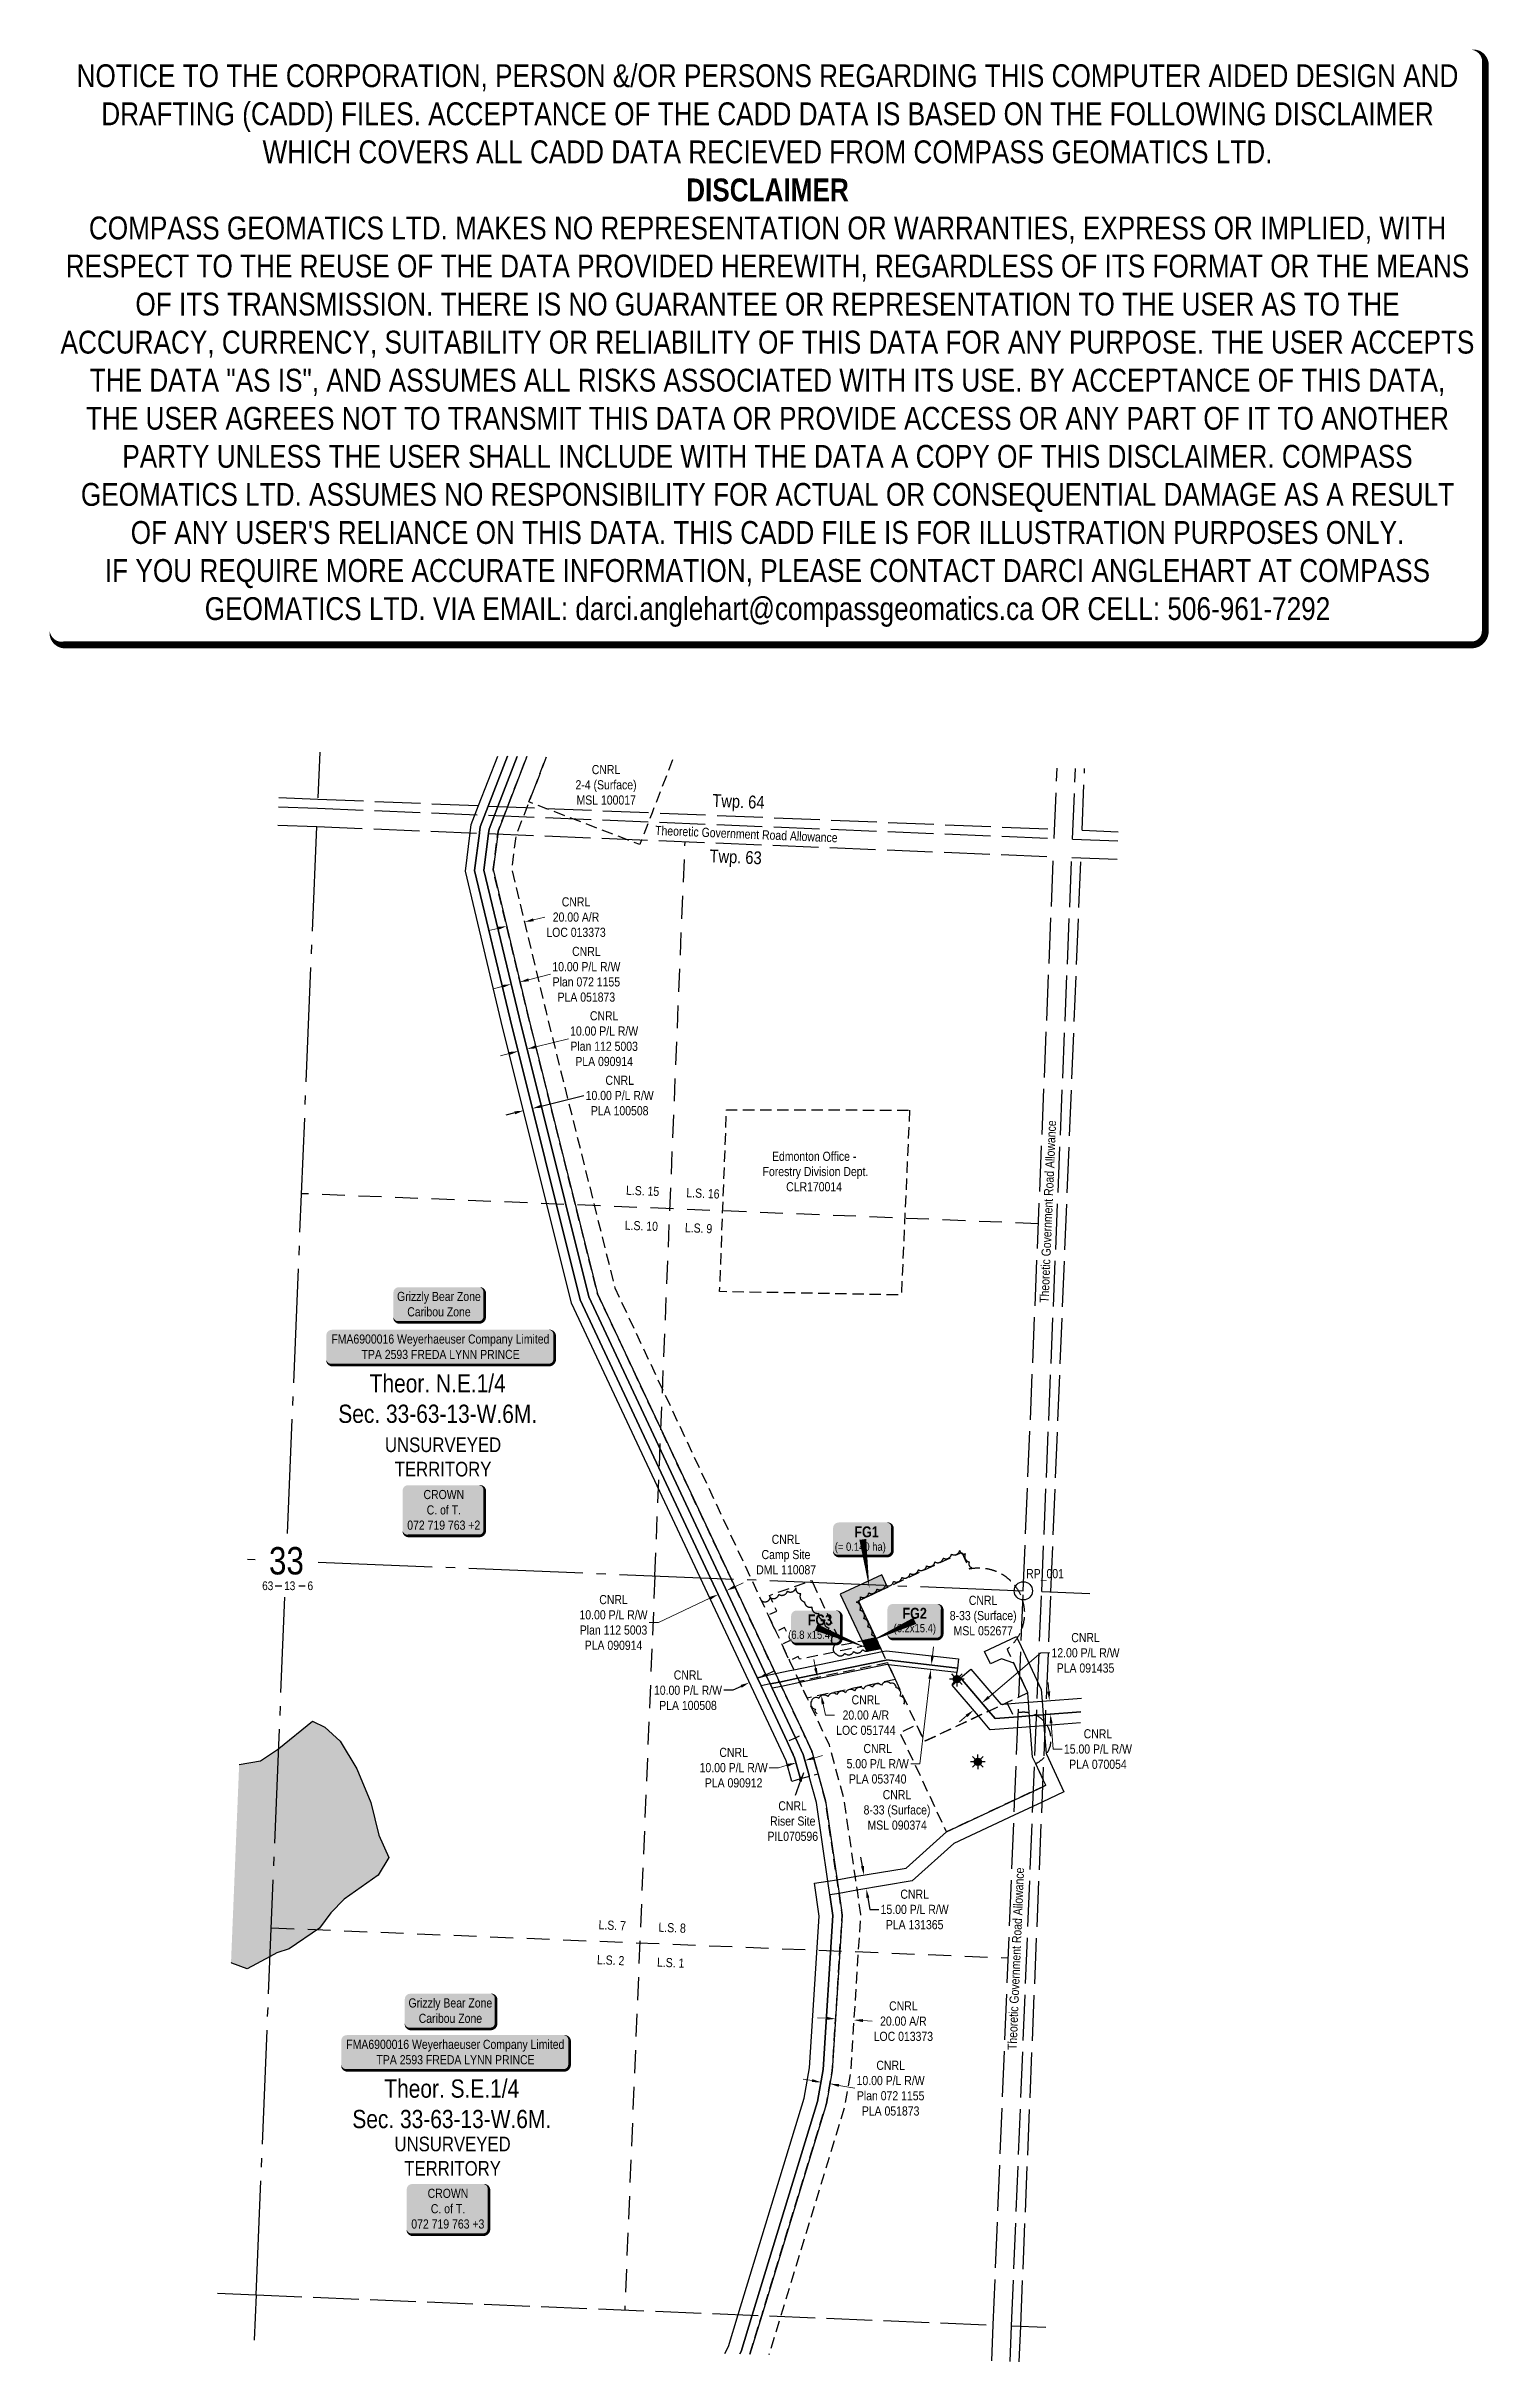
# Model space of a CAD drawing. Extents: x 311804 to 313384, y 6041520 to 6044055.
import ezdxf
from ezdxf.enums import TextEntityAlignment as Align

# ---------------------------------------------------------------- set-up
doc = ezdxf.new("R2010")
doc.units = 0
doc.header["$LTSCALE"] = 5
doc.header["$PDSIZE"] = 0.5
for name, pattern in [('0', [1, 1, 0]), ('foc-ACCESSROAD', [3.75, 2.5, -1.25]), ('foc-LSD', [8, 5, -3]), ('foc-QUARTERLINE', [33, 25, -3, 2, -3]), ('foc-UNSURVEYED', [12.5, 10, -2.5])]:
    doc.linetypes.add(name, pattern=pattern)
doc.layers.get('Defpoints').update_dxf_attribs({"color": 9})
for name, color, linetype in [('10', 1, 'Continuous'), ('35', 37, 'Continuous'), ('9', 3, 'Continuous'), ('AS-OWNER', 7, 'Continuous'), ('AS-SURFACE IMPACT', 7, 'Continuous'), ('AS-WILDLIFE-BLOCK', 131, 'Continuous'), ('C-AR', 13, 'foc-ACCESSROAD'), ('C-RW', 13, 'Continuous'), ('C-SYMBOL', 7, 'Continuous'), ('C-WS', 13, 'foc-ACCESSROAD'), ('C-WS-S', 13, 'Continuous'), ('D-TXT', 6, 'Continuous'), ('F-WS', 190, 'foc-ACCESSROAD'), ('L-QSEC', 8, 'foc-QUARTERLINE'), ('L-ROAD-T', 7, 'Continuous'), ('L-SECLBL', 7, 'Continuous'), ('L-SECTION-LSD', 7, 'foc-LSD'), ('L-UNS-T', 3, 'Continuous'), ('L-USEC', 7, 'foc-UNSURVEYED'), ('oil_and_gas_wells_pt', 7, 'Continuous'), ('P-TEMP-BLOCKS', 250, 'Continuous'), ('P-TEMP-BLUE', 146, 'Continuous'), ('P-WORKAREA', 113, 'Continuous'), ('P-WORKAREA-H', 111, 'Continuous'), ('T-BUSH', 110, '0'), ('T-BUSH-T', 110, 'Continuous'), ('T-WATER', 160, 'Continuous'), ('T-WATER-H', 133, 'Continuous')]:
    doc.layers.add(name, color=color, linetype=linetype)
for name, color, linetype, lineweight in [('C-AR-T', 13, 'Continuous', 9), ('C-RW-T', 13, 'Continuous', 9), ('C-WS-T', 13, 'Continuous', 9), ('F-WS-T', 190, 'Continuous', 9)]:
    doc.layers.add(name, color=color, linetype=linetype, lineweight=lineweight)
doc.layers.add('DISCLAIMER', color=7, linetype='Continuous', plot=False)
doc.layers.add('P-TEMP-BLUE-H', color=7, linetype='Continuous', true_color=0x99e6ff)
doc.styles.add('100L', font='ARIALN.TTF', dxfattribs={"height": 11})
doc.styles.add('175L', font='ARIALN.TTF', dxfattribs={"height": 20})
doc.styles.add('80', font='ARIALN.TTF', dxfattribs={"height": 10})
doc.styles.add('80CG', font='ARIALN.TTF', dxfattribs={"height": 10})
doc.styles.add('80L', font='ARIALN.TTF', dxfattribs={"height": 10})
doc.styles.add('BOLD', font='ARIALNB.TTF')
doc.styles.add('SIMPLEX', font='ARIALN.TTF')
doc.dimstyles.new('Compass 5 000', dxfattribs={"dimscale": 5, "dimtxt": 9, "dimasz": 2, "dimexe": 0.2, "dimexo": 0.0625, "dimgap": 0.5, "dimtad": 0, "dimtih": 1, "dimtoh": 1, "dimzin": 0, "dimdsep": 46, "dimtxsty": '80CG', "dimcen": 0.1, "dimse1": 1, "dimse2": 1, "dimclrd": 256, "dimclrt": 256, "dimaunit": 1, "dimadec": 4, "dimazin": 0, "dimtfac": 0.06, "dimtofl": 0, "dimtmove": 0, "dimatfit": 1, "dimfxl": 0.2, "dimtolj": 1, "dimtzin": 0, "dimlwd": -1, "dimarcsym": 0})

msp = doc.modelspace()

# ---------------------------------------------------------------- texts
at = {"layer": '35', "color": 3, "style": '80'}
msp.add_attdef('RP_001', (312877.3286380574, 6042377.55845835), 'RP', height=10.00000000000004, dxfattribs=at)
at = {"layer": 'C-RW-T', "insert": (312699.0934616189, 6042145.543295871), "char_height": 9.998310000000023, "attachment_point": 1, "style": '80L'}
msp.add_mtext_dynamic_manual_height_columns('\\pi21.20944;CNRL\\P\\pi0.27847;8-33 (Surface)\\P\\pi4.53764;MSL 090374', width=72.61160105361564, gutter_width=49.99155000000018, heights=[0], dxfattribs=at)
at = {"layer": 'C-SYMBOL', "color": 3, "char_height": 19.99662000000005, "width": 215.9479461045033, "attachment_point": 2, "style": '175L'}
for s, insert in [('Theor. N.E.1/4 \\PSec. 33-63-13-W.6M.', (312233.034829497, 6042600.926752744)), ('Theor. S.E.1/4 \\PSec. 33-63-13-W.6M.', (312248.4078039671, 6041828.726164392))]:
    msp.add_mtext(s, dxfattribs=dict(at, insert=insert))
at = {"layer": 'C-WS-T', "attachment_point": 1, "style": '80L'}
for s, insert, char_height, width in [('\\pi18.02444;CNRL\\P\\pi0.21026;2-4 (Surface)\\P\\pi1.34241;MSL 100017', (312383.7336954453, 6043267.924185843), 9.998310000000025, 66.24160000313817), ('\\pi21.20944;CNRL\\P\\pi0.27847;8-33 (Surface)\\P\\pi4.52741;MSL 052677', (312793.4032233473, 6042358.310199278), 9.998310000000025, 72.61160105361567), ('\\pi12.38761;CNRL\\P\\pi3.35093;Riser Site\\P\\pi0.48989;PIL070596', (312593.6201111772, 6042133.293867329), 9.998310000000023, 54.9679257671216)]:
    msp.add_mtext(s, dxfattribs=dict(at, insert=insert, char_height=char_height, width=width))
at = {"layer": 'C-WS-T', "insert": (312581.260927913, 6042425.121782441), "char_height": 9.998310000000023, "attachment_point": 1, "style": '80L'}
msp.add_mtext_dynamic_manual_height_columns('\\pi17.47201;CNRL\\P\\pi6.3552;Camp Site\\P\\pi0.47966;DML 110087', width=65.13673900723073, gutter_width=49.99155000000018, heights=[0], dxfattribs=at)
at = {"layer": 'D-TXT', "color": 3, "char_height": 14.00000000000005, "attachment_point": 1, "rotation": 357.6615993682856, "style": '80L'}
for s, insert in [('Twp. 64', (312534.1289130955, 6043236.202328626)), ('Twp. 63', (312531.0518361175, 6043175.500896606))]:
    msp.add_mtext_dynamic_manual_height_columns(s, width=101.3953957241031, gutter_width=47.50000000000014, heights=[0], dxfattribs=dict(at, insert=insert))
at = {"layer": 'F-WS-T', "insert": (312585.5257868064, 6042844.501141886), "char_height": 9.99831000000002, "width": 118.1496064219648, "attachment_point": 1, "style": '80L'}
msp.add_mtext('\\pi13.54703;Edmonton Office -\\P\\pi0.04999; Forestry Division Dept.\\P\\pi29.06964;CLR170014', dxfattribs=at)
at = {"layer": 'L-ROAD-T', "style": '80L'}
for height, rotation, p in [(9.998310000000023, 357.6615993764647, (312571.0004234972, 6043192.330511925)), (9.998310000000021, 87.65005785710431, (312901.0626580828, 6042778.970100408)), (9.998310000000021, 87.65005785710431, (312866.0174056861, 6041960.821666891))]:
    msp.add_text('Theoretic Government Road Allowance', height=height, rotation=rotation, dxfattribs=at).set_placement(p, align=Align.MIDDLE_CENTER)
at = {"layer": 'L-UNS-T', "color": 3, "char_height": 15.99729600000005, "attachment_point": 5, "style": '80L'}
for insert in [(312238.9017986006, 6042510.201402478), (312249.3249218501, 6041744.600823104)]:
    msp.add_mtext_dynamic_manual_height_columns('UNSURVEYED TERRITORY', width=126.392387781283, gutter_width=47.49197250000019, heights=[0], dxfattribs=dict(at, insert=insert))

# ---------------------------------------------------------------- blocks, each defined once
blk = doc.blocks.new('L-SECLBL')
at = {"layer": '9', "color": 7}
for p, q in [((-5.082139060913505, -27.83004804289613), (-12.28857354467345, -27.83004804289613)), ((20.70431141927111, -27.83004804289613), (13.49787693551116, -27.83004804289613))]:
    blk.add_line(p, q, dxfattribs=at)
at = {"layer": '10', "color": 2, "style": 'SIMPLEX'}
blk.add_attdef('SEC', text='', height=30, dxfattribs=at).set_placement((0, 0), align=Align.MIDDLE)
at = {"layer": '10', "color": 5, "style": '80L'}
blk.add_attdef('TWP', text='', height=9.5, dxfattribs=at).set_placement((-14.43410290347765, -27.36845155570791), align=Align.MIDDLE_RIGHT)
blk.add_attdef('RGE', text='', height=9.5, dxfattribs=at).set_placement((3.622123863462547, -27.36845155570791), align=Align.MIDDLE_CENTER)
blk.add_attdef('MER', text='', height=9.5, dxfattribs=at).set_placement((23.16775162027989, -27.36845155570791), align=Align.MIDDLE_LEFT)
blk = doc.blocks.new('*U21')
h = blk.add_hatch(color=255)
edge = h.paths.add_edge_path()
edge.add_line((-119, -20), (119, -20))
edge.add_arc((119, -14), 6, 270, 360)
edge.add_line((125, -14), (125, 12.5))
edge.add_arc((119, 12.5), 6, 0, 90)
edge.add_line((119, 18.5), (-119, 18.5))
edge.add_arc((-119, 12.5), 6, 90, 180)
edge.add_line((-125, 12.5), (-125, -14))
edge.add_arc((-119, -14), 6, 180, 270)
at = {"color": 44, "flags": 128}
blk.add_lwpolyline([(-119, -20, 3, 3, 0), (119, -20, 3, 3, 0.414213562373095), (125, -14, 3, 3, 0), (125, 12.5, 3, 0, 0.414213562373095), (119, 18.5, 0, 0, 0), (-119, 18.5, 0, 0, 0.414213562373095), (-125, 12.5, 0, 0, 0), (-125, -14, 0, 3, 0.414213562373095)], format="xyseb", close=True, dxfattribs=at)
at = {"color": 44, "style": '80'}
blk.add_attdef('ENTER_TEXT_001', (-35.98567530695772, -4.996589358799454), '', height=10, dxfattribs=at)
blk = doc.blocks.new('*D22')
at = {"layer": 'C-AR-T', "transparency": 16777216}
for p, q in [((312337.7781925257, 6043098.397827544), (312350.191370524, 6043101.365320468)), ((312298.8825891239, 6043089.099449008), (312289.1566450251, 6043086.774365915))]:
    blk.add_line(p, q, dxfattribs=at)
for points in [[(312337.390678677, 6043100.018818228), (312338.1657063747, 6043096.77683686), (312328.0522484269, 6043096.072744451)], [(312298.4950752752, 6043090.720439691), (312299.2701029729, 6043087.478458324), (312308.6085332225, 6043091.424532101)]]:
    blk.add_solid(points, dxfattribs=at)
at = {"layer": 'Defpoints', "color": 0, "transparency": 16777216}
for p in [(312328.0522484269, 6043096.072744451), (312351.0892188093, 6042999.707893306), (312331.6455036048, 6042995.059680955)]:
    blk.add_point(p, dxfattribs=at)
at = {"layer": 'C-AR-T', "transparency": 16777216, "insert": (312384.4921890781, 6043101.365320467), "char_height": 10, "attachment_point": 5, "style": '80CG'}
blk.add_mtext('\\A1;CNRL\\P20.00 A/R\\PLOC 013373', dxfattribs=at)
blk = doc.blocks.new('*D23')
at = {"layer": 'C-RW-T', "transparency": 16777216}
for p, q in [((312303.4406195439, 6043025.459695633), (312293.7381198234, 6043023.038642313)), ((312332.5458998149, 6043032.722301914), (312356.7073839186, 6043038.751288565))]:
    blk.add_line(p, q, dxfattribs=at)
for points in [[(312303.0371106572, 6043027.076778919), (312303.8441284306, 6043023.842612346), (312313.1431192644, 6043027.880748953)], [(312332.1423909282, 6043034.339385201), (312332.9494087016, 6043031.105218627), (312322.8434000944, 6043030.301248595)]]:
    blk.add_solid(points, dxfattribs=at)
at = {"layer": 'Defpoints', "color": 0, "transparency": 16777216}
for p in [(312322.8434000944, 6043030.301248595), (312338.2232637841, 6042927.370738192), (312347.9235446141, 6042929.791237834)]:
    blk.add_point(p, dxfattribs=at)
at = {"layer": 'C-RW-T', "transparency": 16777216, "insert": (312395.7933320766, 6043038.751288565), "char_height": 10, "attachment_point": 5, "style": '80CG'}
blk.add_mtext('\\A1;CNRL\\P10.00 P/L R/W\\PPlan 072 1155\\PPLA 051873', dxfattribs=at)
blk = doc.blocks.new('*D24')
at = {"layer": 'C-RW-T', "transparency": 16777216}
for p, q in [((312311.4464137238, 6042952.089273076), (312301.7439040798, 6042949.668259525)), ((312340.5499392108, 6042959.351314768), (312376.1973225151, 6042968.246209097))]:
    blk.add_line(p, q, dxfattribs=at)
for points in [[(312311.0429114653, 6042953.706358016), (312311.8499159822, 6042950.472188135), (312321.1489233677, 6042954.510286625)], [(312340.1464369523, 6042960.968399709), (312340.9534414692, 6042957.734229827), (312330.847429567, 6042956.930301218)]]:
    blk.add_solid(points, dxfattribs=at)
at = {"layer": 'Defpoints', "color": 0, "transparency": 16777216}
for p in [(312330.847429567, 6042956.930301218), (312335.1352675234, 6042898.458291774), (312344.8337737226, 6042900.878306367)]:
    blk.add_point(p, dxfattribs=at)
at = {"layer": 'C-RW-T', "transparency": 16777216, "insert": (312415.2832706731, 6042968.246209098), "char_height": 10, "attachment_point": 5, "style": '80CG'}
blk.add_mtext('\\A1;CNRL\\P10.00 P/L R/W\\PPlan 112 5003\\PPLA 090914', dxfattribs=at)
blk = doc.blocks.new('*D25')
at = {"layer": 'C-RW', "transparency": 16777216}
for p, q in [((312346.4682680883, 6042894.34493511), (312393.2048729777, 6042906.006902123)), ((312317.3644292725, 6042887.082789967), (312307.6619216073, 6042884.661768487))]:
    blk.add_line(p, q, dxfattribs=at)
for points in [[(312346.064764508, 6042895.962019721), (312346.8717716683, 6042892.727850499), (312336.7657604229, 6042891.92391363)], [(312316.9609256922, 6042888.699874578), (312317.7679328525, 6042885.465705356), (312327.0669369376, 6042889.503811446)]]:
    blk.add_solid(points, dxfattribs=at)
at = {"layer": 'Defpoints', "color": 0, "transparency": 16777216}
for p in [(312336.7657604229, 6042891.92391363), (312342.9382518197, 6042825.897785814), (312352.637075305, 6042828.317887998)]:
    blk.add_point(p, dxfattribs=at)
at = {"layer": 'C-RW', "transparency": 16777216, "insert": (312432.290821136, 6042906.006902122), "char_height": 10, "attachment_point": 5, "style": '80CG'}
blk.add_mtext('\\A1;CNRL\\P10.00 P/L R/W\\PPLA 100508', dxfattribs=at)
blk = doc.blocks.new('*D26')
at = {"layer": 'C-AR-T', "transparency": 16777216}
for p, q in [((312658.706928124, 6041895.661189274), (312648.7268966991, 6041896.292832178)), ((312698.619190015, 6041893.135115365), (312708.5992214399, 6041892.50347246))]:
    blk.add_line(p, q, dxfattribs=at)
for points in [[(312658.8122019414, 6041897.324527845), (312658.6016543066, 6041893.997850702), (312668.6869595489, 6041895.02954637)], [(312698.7244638323, 6041894.798453935), (312698.5139161976, 6041891.471776793), (312688.6391585901, 6041893.766758268)]]:
    blk.add_solid(points, dxfattribs=at)
at = {"layer": 'Defpoints', "color": 0, "transparency": 16777216}
for p in [(312669.0528774366, 6041900.811091601), (312688.6391585901, 6041893.766758268), (312689.0050764779, 6041899.5483035)]:
    blk.add_point(p, dxfattribs=at)
at = {"layer": 'C-AR-T', "transparency": 16777216, "insert": (312742.9000399938, 6041892.50347246), "char_height": 10, "attachment_point": 5, "style": '80CG'}
blk.add_mtext('\\A1;CNRL\\P20.00 A/R\\PLOC 013373', dxfattribs=at)
blk = doc.blocks.new('*D27')
at = {"layer": 'C-RW-T', "transparency": 16777216}
for p, q in [((312642.8716263656, 6041827.412467307), (312633.0233584293, 6041829.147868891)), ((312672.4151044616, 6041822.206496166), (312689.8578762824, 6041819.132837525))]:
    blk.add_line(p, q, dxfattribs=at)
for points in [[(312643.1608599629, 6041829.053845298), (312642.5823927682, 6041825.771089318), (312652.7198943017, 6041825.677065724)], [(312672.7043380589, 6041823.847874155), (312672.1258708643, 6041820.565118177), (312662.5668365253, 6041823.941897749)]]:
    blk.add_solid(points, dxfattribs=at)
at = {"layer": 'Defpoints', "color": 0, "transparency": 16777216}
for p in [(312653.5178113922, 6041830.205182658), (312662.5668365253, 6041823.941897749), (312663.3647536158, 6041828.470014683)]:
    blk.add_point(p, dxfattribs=at)
at = {"layer": 'C-RW-T', "transparency": 16777216, "insert": (312728.9438244407, 6041819.132837525), "char_height": 10, "attachment_point": 5, "style": '80CG'}
blk.add_mtext('\\A1;CNRL\\P10.00 P/L R/W\\PPlan 072 1155\\PPLA 051873', dxfattribs=at)
blk = doc.blocks.new('*D28')
at = {"layer": 'C-AR-T', "transparency": 16777216}
for p, q in [((312646.7618530167, 6042278.910999831), (312644.7101000163, 6042288.698252235)), ((312654.967186061, 6042239.769999159), (312657.5112494391, 6042227.634332532)), ((312657.5112494391, 6042227.634332532), (312667.5112494391, 6042227.634332532))]:
    blk.add_line(p, q, dxfattribs=at)
for points in [[(312648.3930617508, 6042279.252958664), (312645.1306442826, 6042278.569040997), (312648.8136060173, 6042269.123747426)], [(312656.5983947951, 6042240.111957991), (312653.3359773268, 6042239.428040325), (312652.9154330606, 6042249.557251563)]]:
    blk.add_solid(points, dxfattribs=at)
at = {"layer": 'Defpoints', "color": 0, "transparency": 16777216}
for p in [(312635.7755229927, 6042266.39050577), (312639.8773500361, 6042246.824009907), (312652.9154330606, 6042249.557251563)]:
    blk.add_point(p, dxfattribs=at)
at = {"layer": 'C-AR-T', "transparency": 16777216, "insert": (312701.801836069, 6042227.634332531), "char_height": 10, "attachment_point": 5, "style": '80CG'}
blk.add_mtext('\\A1;CNRL\\P20.00 A/R\\PLOC 051744', dxfattribs=at)
blk = doc.blocks.new('*D29')
at = {"layer": 'C-RW-T', "transparency": 16777216}
for p, q in [((312902.0531073261, 6042253.530797477), (312901.2949841981, 6042263.502018532)), ((312904.7063849907, 6042218.633539847), (312906.8511083858, 6042190.425046683)), ((312906.8511083858, 6042190.425046683), (312916.8511083857, 6042190.425046683))]:
    blk.add_line(p, q, dxfattribs=at)
for points in [[(312903.7149775018, 6042253.657151332), (312900.3912371502, 6042253.404443623), (312902.8112304541, 6042243.559576422)], [(312906.3682551664, 6042218.759893702), (312903.0445148148, 6042218.507185993), (312903.9482618627, 6042228.604760902)]]:
    blk.add_solid(points, dxfattribs=at)
at = {"layer": 'Defpoints', "color": 0, "transparency": 16777216}
for p in [(312902.8112304541, 6042243.559576422), (312920.1077980102, 6042244.874653867), (312921.2448294188, 6042229.919838347)]:
    blk.add_point(p, dxfattribs=at)
at = {"layer": 'C-RW-T', "transparency": 16777216, "insert": (312955.9370565431, 6042190.425046683), "char_height": 10, "attachment_point": 5, "style": '80CG'}
blk.add_mtext('\\A1;CNRL\\P15.00 P/L R/W\\PPLA 070054', dxfattribs=at)
blk = doc.blocks.new('*D30')
at = {"layer": 'C-RW-T', "transparency": 16777216}
for p, q in [((312558.2870280491, 6042368.230409405), (312567.3432338629, 6042372.471298021)), ((312531.1134564998, 6042355.505423618), (312474.627323986, 6042329.053794614)), ((312474.627323986, 6042329.053794614), (312464.6273239856, 6042329.053794615))]:
    blk.add_line(p, q, dxfattribs=at)
for points in [[(312557.5802132795, 6042369.739777042), (312558.9938428188, 6042366.72104177), (312549.2308222353, 6042363.989520788)], [(312530.4066417301, 6042357.014791255), (312531.8202712694, 6042353.996055983), (312540.1696623135, 6042359.746312235)]]:
    blk.add_solid(points, dxfattribs=at)
at = {"layer": 'Defpoints', "color": 0, "transparency": 16777216}
for p in [(312540.1696623135, 6042359.746312235), (312620.0051006591, 6042189.261721328), (312629.0662605814, 6042193.50492988)]:
    blk.add_point(p, dxfattribs=at)
at = {"layer": 'C-RW-T', "transparency": 16777216, "insert": (312425.5413758275, 6042329.053794614), "char_height": 10, "attachment_point": 5, "style": '80CG'}
blk.add_mtext('\\A1;CNRL\\P10.00 P/L R/W\\PPlan 112 5003\\PPLA 090914', dxfattribs=at)
blk = doc.blocks.new('*D31')
at = {"layer": 'C-RW-T', "transparency": 16777216}
for p, q in [((312836.4381375602, 6042247.419914214), (312893.2549245358, 6042295.797822396)), ((312893.2549245358, 6042295.797822396), (312903.2549245362, 6042295.797822396)), ((312812.0776234753, 6042226.677616445), (312804.4637640044, 6042220.194627631))]:
    blk.add_line(p, q, dxfattribs=at)
for points in [[(312835.3576394245, 6042248.688890792), (312837.5186356963, 6042246.150937635), (312828.8242780892, 6042240.9369254)], [(312810.9971253397, 6042227.946593024), (312813.1581216115, 6042225.408639867), (312819.6914829458, 6042233.160605259)]]:
    blk.add_solid(points, dxfattribs=at)
at = {"layer": 'Defpoints', "color": 0, "transparency": 16777216}
for p in [(312816.1368174362, 6042237.335334606), (312825.2696125796, 6042245.111654747), (312819.6914829458, 6042233.160605259)]:
    blk.add_point(p, dxfattribs=at)
at = {"layer": 'C-RW-T', "transparency": 16777216, "insert": (312942.3408726947, 6042295.797822395), "char_height": 10, "attachment_point": 5, "style": '80CG'}
blk.add_mtext('\\A1;CNRL\\P12.00 P/L R/W\\PPLA 091435', dxfattribs=at)
blk = doc.blocks.new('*D32')
at = {"layer": 'C-RW-T', "transparency": 16777216}
for p, q in [((312774.6734639088, 6042292.378607513), (312775.8165255808, 6042302.313063212)), ((312771.8158225202, 6042267.54257944), (312761.0906974982, 6042174.329516664)), ((312761.0906974982, 6042174.329516664), (312751.0906974982, 6042174.329516663))]:
    blk.add_line(p, q, dxfattribs=at)
for points in [[(312773.0177212924, 6042292.569117793), (312776.3292065251, 6042292.188097235), (312773.5304022368, 6042282.444151815)], [(312770.1600799039, 6042267.733089719), (312773.4715651366, 6042267.352069161), (312772.9588841922, 6042277.477035139)]]:
    blk.add_solid(points, dxfattribs=at)
at = {"layer": 'Defpoints', "color": 0, "transparency": 16777216}
for p in [(312735.1262604544, 6042281.830069009), (312735.697778499, 6042286.797185686), (312772.9588841922, 6042277.477035139)]:
    blk.add_point(p, dxfattribs=at)
at = {"layer": 'C-RW-T', "transparency": 16777216, "insert": (312714.8048857663, 6042174.329516663), "char_height": 10, "attachment_point": 5, "style": '80CG'}
blk.add_mtext('\\A1;CNRL\\P5.00 P/L R/W\\PPLA 053740', dxfattribs=at)
blk = doc.blocks.new('*U35')
h = blk.add_hatch(color=255)
edge = h.paths.add_edge_path()
edge.add_line((-43.99999999999999, -20), (43.99999999999999, -20))
edge.add_arc((43.99999999999999, -14), 6, 270, 360)
edge.add_line((49.99999999999999, -14), (49.99999999999999, 12.5))
edge.add_arc((43.99999999999999, 12.5), 6, 0, 90)
edge.add_line((43.99999999999999, 18.5), (-43.99999999999999, 18.5))
edge.add_arc((-43.99999999999999, 12.5), 6, 90, 180)
edge.add_line((-49.99999999999999, 12.5), (-49.99999999999999, -14))
edge.add_arc((-43.99999999999999, -14), 6, 180, 270)
at = {"color": 131, "flags": 128}
blk.add_lwpolyline([(-43.99999999999999, -20, 3, 3, 0), (43.99999999999999, -20, 3, 3, 0.414213562373095), (49.99999999999999, -14, 3, 3, 0), (49.99999999999999, 12.5, 3, 0, 0.414213562373095), (43.99999999999999, 18.5, 0, 0, 0), (-43.99999999999999, 18.5, 0, 0, 0.414213562373095), (-49.99999999999999, 12.5, 0, 0, 0), (-49.99999999999999, -14, 0, 3, 0.414213562373095)], format="xyseb", close=True, dxfattribs=at)
at = {"color": 131, "style": '80'}
blk.add_attdef('ENTER_TEXT_001', (-35.98567530695772, -4.996589358799454), '', height=10, dxfattribs=at)
blk = doc.blocks.new('GAS')
h = blk.add_hatch(color=255)
h.dxf.hatch_style = 1
edge = h.paths.add_edge_path()
edge.add_arc((0, 0), 0.9, 0, 360)
for p, q in [((-0.8077887898725749, 0), (-1.615577579628734, 0)), ((-0.5711929310346023, 0.5711929297831376), (-1.142385862069204, 1.142385861385264)), ((0, 0.8077887887338874), (0, 1.615577579286764)), ((0.5711929310309642, 0.5711929297831376), (1.142385862065566, 1.142385861385264)), ((1.615577579625096, 0), (0.8077887898689368, 0)), ((-0.5711929310346023, -0.5711929316021271), (-1.142385862069204, -1.142385863204253)), ((0, -0.8077887905528768), (0, -1.615577581105753)), ((1.142385862065566, -1.142385863204253), (0.5711929310309642, -0.5711929316021271))]:
    blk.add_line(p, q)
blk.add_circle((0, 0), 0.8000000000000003)
blk = doc.blocks.new('*U37')
h = blk.add_hatch(color=255)
edge = h.paths.add_edge_path()
edge.add_line((-38.99999999999998, -28.5), (38.99999999999998, -28.5))
edge.add_arc((38.99999999999999, -22.49999999999999), 6.000000000000007, 269.9999999999999, 359.9999999999999)
edge.add_line((44.99999999999999, -22.5), (44.99999999999999, 21))
edge.add_arc((38.99999999999999, 20.99999999999999), 6.000000000000007, 6.785183320455494e-14, 90.00000000000007)
edge.add_line((38.99999999999998, 27), (-38.99999999999998, 27))
edge.add_arc((-38.99999999999999, 20.99999999999999), 6.000000000000007, 89.99999999999993, 179.9999999999999)
edge.add_line((-44.99999999999999, 21), (-44.99999999999999, -22.5))
edge.add_arc((-38.99999999999999, -22.49999999999999), 6.000000000000007, 180, 270.0000000000001)
at = {"color": 14, "flags": 128}
blk.add_lwpolyline([(-38.99999999999998, -28.5, 3, 3, 0), (38.99999999999998, -28.5, 3, 3, 0.4142135623730951), (44.99999999999999, -22.5, 3, 3, 0), (44.99999999999999, 21, 3, 0, 0.4142135623730951), (38.99999999999998, 27, 0, 0, 0), (-38.99999999999998, 27, 0, 0, 0.4142135623730951), (-44.99999999999999, 21, 0, 0, 0), (-44.99999999999999, -22.5, 0, 3, 0.4142135623730951)], format="xyseb", close=True, dxfattribs=at)
at = {"color": 14, "style": '80'}
blk.add_attdef('ENTER_TEXT_001', (-26.84515688949523, -4.918144611186903), '', height=10, dxfattribs=at)
blk = doc.blocks.new('*U36')
h = blk.add_hatch(color=255)
edge = h.paths.add_edge_path()
edge.add_line((-38.99999999999998, -28.5), (38.99999999999998, -28.5))
edge.add_arc((38.99999999999999, -22.49999999999999), 6.000000000000007, 269.9999999999999, 359.9999999999999)
edge.add_line((44.99999999999999, -22.5), (44.99999999999999, 21))
edge.add_arc((38.99999999999999, 20.99999999999999), 6.000000000000007, 6.785183320455494e-14, 90.00000000000007)
edge.add_line((38.99999999999998, 27), (-38.99999999999998, 27))
edge.add_arc((-38.99999999999999, 20.99999999999999), 6.000000000000007, 89.99999999999993, 179.9999999999999)
edge.add_line((-44.99999999999999, 21), (-44.99999999999999, -22.5))
edge.add_arc((-38.99999999999999, -22.49999999999999), 6.000000000000007, 180, 270.0000000000001)
at = {"color": 14, "flags": 128}
blk.add_lwpolyline([(-38.99999999999998, -28.5, 3, 3, 0), (38.99999999999998, -28.5, 3, 3, 0.4142135623730951), (44.99999999999999, -22.5, 3, 3, 0), (44.99999999999999, 21, 3, 0, 0.4142135623730951), (38.99999999999998, 27, 0, 0, 0), (-38.99999999999998, 27, 0, 0, 0.4142135623730951), (-44.99999999999999, 21, 0, 0, 0), (-44.99999999999999, -22.5, 0, 3, 0.4142135623730951)], format="xyseb", close=True, dxfattribs=at)
at = {"color": 14, "style": '80'}
blk.add_attdef('ENTER_TEXT_001', (-26.84515688949523, -4.918144611186903), '', height=10, dxfattribs=at)
blk = doc.blocks.new('*D38')
at = {"layer": 'C-RW', "transparency": 16777216}
for p, q in [((312592.3891332201, 6042271.810461883), (312601.4445808288, 6042276.052969231)), ((312556.171072193, 6042254.842179731), (312546.1710721934, 6042254.84217973)), ((312565.2265198031, 6042259.084687079), (312556.171072193, 6042254.842179731))]:
    blk.add_line(p, q, dxfattribs=at)
for points in [[(312564.5194352451, 6042260.593928347), (312565.9336043615, 6042257.57544581), (312574.2819674117, 6042263.327194428)], [(312591.6820486621, 6042273.319703151), (312593.0962177785, 6042270.301220614), (312583.3336856109, 6042267.567954535)]]:
    blk.add_solid(points, dxfattribs=at)
at = {"layer": 'Defpoints', "color": 0, "transparency": 16777216}
for p in [(312532.8566537634, 6042351.747726589), (312541.9083719626, 6042355.988486696), (312574.2819674117, 6042263.327194428)]:
    blk.add_point(p, dxfattribs=at)
at = {"layer": 'C-RW', "transparency": 16777216, "insert": (312507.0851240349, 6042254.842179731), "char_height": 10, "attachment_point": 5, "style": '80CG'}
blk.add_mtext('\\A1;CNRL\\P10.00 P/L R/W\\PPLA 100508', dxfattribs=at)
blk = doc.blocks.new('*D39')
at = {"layer": 'C-RW-T', "transparency": 16777216}
for p, q in [((312606.136440149, 6042170.064355796), (312596.136440149, 6042170.064355796)), ((312615.7807329691, 6042172.707765716), (312606.136440149, 6042170.064355796)), ((312644.7147607254, 6042180.638310485), (312654.3590535454, 6042183.281720404))]:
    blk.add_line(p, q, dxfattribs=at)
for points in [[(312615.3401646491, 6042174.315147853), (312616.221301289, 6042171.10038358), (312625.4250257891, 6042175.351175635)], [(312644.2741924054, 6042182.245692622), (312645.1553290454, 6042179.030928348), (312635.0704679054, 6042177.994900566)]]:
    blk.add_solid(points, dxfattribs=at)
at = {"layer": 'Defpoints', "color": 0, "transparency": 16777216}
for p in [(312625.4250257891, 6042175.351175635), (312626.5127181821, 6042171.382807408), (312636.1581602984, 6042174.026532338)]:
    blk.add_point(p, dxfattribs=at)
at = {"layer": 'C-RW-T', "transparency": 16777216, "insert": (312557.0504919908, 6042170.064355797), "char_height": 10, "attachment_point": 5, "style": '80CG'}
blk.add_mtext('\\A1;CNRL\\P10.00 P/L R/W\\PPLA 090912', dxfattribs=at)
blk = doc.blocks.new('*D40')
at = {"layer": 'C-RW', "transparency": 16777216}
for p, q in [((312698.0788062598, 6042062.293125451), (312696.4043235536, 6042072.151934084)), ((312703.9560545183, 6042027.689802492), (312706.1392444453, 6042014.83589148)), ((312706.1392444453, 6042014.83589148), (312716.1392444453, 6042014.835891481))]:
    blk.add_line(p, q, dxfattribs=at)
for points in [[(312699.7219410321, 6042062.572205901), (312696.4356714875, 6042062.014044999), (312699.753288966, 6042052.434316818)], [(312705.5991892907, 6042027.968882944), (312702.312919746, 6042027.410722042), (312702.2815718121, 6042037.548611127)]]:
    blk.add_solid(points, dxfattribs=at)
at = {"layer": 'Defpoints', "color": 0, "transparency": 16777216}
for p in [(312702.2815718121, 6042037.548611127), (312716.3023488127, 6042055.245114303), (312718.8306316588, 6042040.359408612)]:
    blk.add_point(p, dxfattribs=at)
at = {"layer": 'C-RW', "transparency": 16777216, "insert": (312755.2251926042, 6042014.835891481), "char_height": 10, "attachment_point": 5, "style": '80CG'}
blk.add_mtext('\\A1;CNRL\\P15.00 P/L R/W\\PPLA 131365', dxfattribs=at)
blk = doc.blocks.new('Disclaimer_Legal')
at = {"layer": 'DISCLAIMER', "color": 254, "flags": 128}
blk.add_lwpolyline([(-3612.859355113964, -1104.601793492536, 37.5, 37.5, 0), (4096.10254652852, -1104.601793492536, 37.5, 37.5, 0.414213562373095), (4171.10254652852, -1029.601793492536, 37.5, 37.5, 0), (4171.10254652852, 2078.694150954953, 37.5, 0, 0.414213562373095), (4096.10254652852, 2153.694150954953, 0, 0, 0), (-3612.859355113964, 2153.694150954953, 0, 0, 0.414213562373095), (-3687.859355113964, 2078.694150954953, 0, 0, 0), (-3687.859355113964, -1029.601793492536, 0, 37.5, 0.414213562373095)], format="xyseb", close=True, dxfattribs=at)
at = {"layer": 'DISCLAIMER', "color": 254, "insert": (241.6215957072782, 533.9211787312088), "char_height": 125, "width": 7717.567617301413, "attachment_point": 5, "style": '80'}
blk.add_mtext('NOTICE TO THE CORPORATION, PERSON &/OR PERSONS REGARDING THIS COMPUTER AIDED DESIGN AND DRAFTING (CADD) FILES. ACCEPTANCE OF THE CADD DATA IS BASED ON THE FOLLOWING DISCLAIMER WHICH COVERS ALL CADD DATA RECIEVED FROM COMPASS GEOMATICS LTD.\\P{\\fArial Narrow|b1|i0|c0|p34;DISCLAIMER}\\PCOMPASS GEOMATICS LTD. MAKES NO REPRESENTATION OR WARRANTIES, EXPRESS OR IMPLIED, WITH RESPECT TO THE REUSE OF THE DATA PROVIDED HEREWITH, REGARDLESS OF ITS FORMAT OR THE MEANS OF ITS TRANSMISSION. THERE IS NO GUARANTEE OR REPRESENTATION TO THE USER AS TO THE ACCURACY, CURRENCY, SUITABILITY OR RELIABILITY OF THIS DATA FOR ANY PURPOSE. THE USER ACCEPTS THE DATA "AS IS", AND ASSUMES ALL RISKS ASSOCIATED WITH ITS USE. BY ACCEPTANCE OF THIS DATA, THE USER AGREES NOT TO TRANSMIT THIS DATA OR PROVIDE ACCESS OR ANY PART OF IT TO ANOTHER PARTY UNLESS THE USER SHALL INCLUDE WITH THE DATA A COPY OF THIS DISCLAIMER. COMPASS GEOMATICS LTD. ASSUMES NO RESPONSIBILITY FOR ACTUAL OR CONSEQUENTIAL DAMAGE AS A RESULT OF ANY USER\'S RELIANCE ON THIS DATA. THIS CADD FILE IS FOR ILLUSTRATION PURPOSES ONLY.\\PIF YOU REQUIRE MORE ACCURATE INFORMATION, PLEASE CONTACT DARCI ANGLEHART AT COMPASS GEOMATICS LTD. VIA EMAIL: darci.anglehart@compassgeomatics.ca OR CELL: 506-961-7292', dxfattribs=at)
blk = doc.blocks.new('*U48')
h = blk.add_hatch(color=111)
edge = h.paths.add_edge_path()
edge.add_line((-23.99999999999998, -20), (23.99999999999998, -20))
edge.add_arc((23.99999999999998, -14), 6, 270, 360)
edge.add_line((29.99999999999998, -14), (29.99999999999998, 12.5))
edge.add_arc((23.99999999999998, 12.5), 6, 0, 90)
edge.add_line((23.99999999999998, 18.5), (-23.99999999999998, 18.5))
edge.add_arc((-23.99999999999998, 12.5), 6, 90, 180)
edge.add_line((-29.99999999999998, 12.5), (-29.99999999999998, -14))
edge.add_arc((-23.99999999999998, -14), 6, 180, 270)
at = {"flags": 128}
blk.add_lwpolyline([(-49.89234406977208, -22.97046740319306, 0, 7.5, 0), (-3.398394867633905e-15, 0, 0, 0, 0)], format="xyseb", dxfattribs=at)
at = {"color": 250, "flags": 128}
blk.add_lwpolyline([(-23.99999999999998, -20, 3, 3, 0), (23.99999999999998, -20, 3, 3, 0.414213562373095), (29.99999999999998, -14, 3, 3, 0), (29.99999999999998, 12.5, 3, 0, 0.414213562373095), (23.99999999999998, 18.5, 0, 0, 0), (-23.99999999999998, 18.5, 0, 0, 0.414213562373095), (-29.99999999999998, 12.5, 0, 0, 0), (-29.99999999999998, -14, 0, 3, 0.414213562373095)], format="xyseb", close=True, dxfattribs=at)
at = {"color": 250}
for tag, p, height, style in [('TEMP_AREA_W1_001', (-9.212824010914055, 2.244292974654144), 12, 'BOLD'), ('ENTER_TEXT_001', (-30.65893587994544, -12.47010782646594), 9, '80')]:
    blk.add_attdef(tag, p, '', height=height, dxfattribs=dict(at, style=style))
blk = doc.blocks.new('*U46')
at = {"true_color": 0x99e6ff}
h = blk.add_hatch(color=141, dxfattribs=at)
edge = h.paths.add_edge_path()
edge.add_line((-26.49999999999999, -18.18525557365236), (26.49999999999999, -18.18525557365236))
edge.add_arc((26.49999999999999, -12.18525557365236), 6, 270, 360)
edge.add_line((32.49999999999999, -12.18525557365236), (32.49999999999999, 12.5))
edge.add_arc((26.49999999999999, 12.5), 6, 0, 90)
edge.add_line((26.49999999999999, 18.5), (-26.49999999999999, 18.5))
edge.add_arc((-26.49999999999999, 12.5), 6, 90, 180)
edge.add_line((-32.49999999999999, 12.5), (-32.49999999999999, -12.18525557365236))
edge.add_arc((-26.49999999999999, -12.18525557365236), 6, 180, 270)
at = {"color": 250, "flags": 128}
blk.add_lwpolyline([(-26.49999999999999, -18.18525557365236, 3, 3, 0), (26.49999999999999, -18.18525557365236, 3, 3, 0.414213562373095), (32.49999999999999, -12.18525557365236, 3, 3, 0), (32.49999999999999, 12.5, 3, 0, 0.414213562373095), (26.49999999999999, 18.5, 0, 0, 0), (-26.49999999999999, 18.5, 0, 0, 0.414213562373095), (-32.49999999999999, 12.5, 0, 0, 0), (-32.49999999999999, -12.18525557365236, 0, 3, 0.414213562373095)], format="xyseb", close=True, dxfattribs=at)
at = {"flags": 128}
blk.add_lwpolyline([(7.214381230902778, -53.96819353955262, 0, 7.5, 0), (-3.398394867633905e-15, 0, 0, 0, 0)], format="xyseb", dxfattribs=at)
at = {"color": 250}
for tag, p, height, style in [('TEMP_AREA_W1_001', (-9.212824010914055, 2.244292974654144), 12, 'BOLD'), ('ENTER_TEXT_001', (-30.65893587994544, -12.47010782646594), 9, '80')]:
    blk.add_attdef(tag, p, '', height=height, dxfattribs=dict(at, style=style))
blk = doc.blocks.new('*U47')
at = {"true_color": 0x99e6ff}
h = blk.add_hatch(color=141, dxfattribs=at)
edge = h.paths.add_edge_path()
edge.add_line((-21.49999999999998, -18.18525557365236), (21.49999999999998, -18.18525557365236))
edge.add_arc((21.49999999999998, -12.18525557365236), 6, 270, 360)
edge.add_line((27.49999999999998, -12.18525557365236), (27.49999999999998, 12.5))
edge.add_arc((21.49999999999998, 12.5), 6, 0, 90)
edge.add_line((21.49999999999998, 18.5), (-21.49999999999998, 18.5))
edge.add_arc((-21.49999999999998, 12.5), 6, 90, 180)
edge.add_line((-27.49999999999998, 12.5), (-27.49999999999998, -12.18525557365236))
edge.add_arc((-21.49999999999998, -12.18525557365236), 6, 180, 270)
at = {"color": 250, "flags": 128}
blk.add_lwpolyline([(-21.49999999999998, -18.18525557365236, 3, 3, 0), (21.49999999999998, -18.18525557365236, 3, 3, 0.414213562373095), (27.49999999999998, -12.18525557365236, 3, 3, 0), (27.49999999999998, 12.5, 3, 0, 0.414213562373095), (21.49999999999998, 18.5, 0, 0, 0), (-21.49999999999998, 18.5, 0, 0, 0.414213562373095), (-27.49999999999998, 12.5, 0, 0, 0), (-27.49999999999998, -12.18525557365236, 0, 3, 0.414213562373095)], format="xyseb", close=True, dxfattribs=at)
at = {"flags": 128}
blk.add_lwpolyline([(56.77291089106672, -23.02446202947224, 0, 7.5, 0), (-3.398394867633905e-15, 0, 0, 0, 0)], format="xyseb", dxfattribs=at)
at = {"color": 250}
for tag, p, height, style in [('TEMP_AREA_W1_001', (-9.212824010914055, 2.244292974654144), 12, 'BOLD'), ('ENTER_TEXT_001', (-30.65893587994544, -12.47010782646594), 9, '80')]:
    blk.add_attdef(tag, p, '', height=height, dxfattribs=dict(at, style=style))

# ---------------------------------------------------------------- dimensions: what is measured, and where the dimension line sits
at = {"layer": 'C-AR-T'}
for base, p1, p2, angle, text, picture, middle in [((312328.0522484269, 6043096.072744451), (312331.6455036051, 6042995.059680955), (312351.0892188094, 6042999.707893305), 13.44479151410581, 'CNRL\\P20.00 A/R\\PLOC 013373', '*D22', (312384.4921890781, 6043101.365320467)), ((312652.9154330606, 6042249.557251563), (312635.7755229924, 6042266.39050577), (312639.8773500359, 6042246.824009907), 281.83976113585334, 'CNRL\\P20.00 A/R\\PLOC 051744', '*D28', (312701.801836069, 6042227.634332531))]:
    dim = msp.add_linear_dim(base=base, p1=p1, p2=p2, angle=angle, text=text, dimstyle='Compass 5 000', dxfattribs=at)
    dim.commit()
    dim.dimension.update_dxf_attribs({"geometry": picture, "text_midpoint": middle, "dimtype": 161})
dim = msp.add_aligned_dim(p1=(312669.0528774367, 6041900.811091602), p2=(312689.0050764779, 6041899.5483035), distance=-5.793113253755069, text='CNRL\\P20.00 A/R\\PLOC 013373', dimstyle='Compass 5 000', dxfattribs=at)
dim.commit()
dim.dimension.update_dxf_attribs({"geometry": '*D26', "text_midpoint": (312742.9000399938, 6041892.50347246)})
at = {"layer": 'C-RW'}
for base, p1, p2, angle, text, picture, middle in [((312336.7657604229, 6042891.92391363), (312342.9382518196, 6042825.897785815), (312352.6370753052, 6042828.317887999), 14.010644115954875, 'CNRL\\P10.00 P/L R/W\\PPLA 100508', '*D25', (312432.290821136, 6042906.006902122)), ((312574.2819674117, 6042263.327194428), (312541.9083719627, 6042355.988486697), (312532.8566537632, 6042351.747726589), 205.1032465836663, 'CNRL\\P10.00 P/L R/W\\PPLA 100508', '*D38', (312507.0851240349, 6042254.842179731)), ((312702.2815718121, 6042037.548611127), (312716.3023488126, 6042055.245114303), (312718.8306316587, 6042040.359408612), 279.63948912933193, 'CNRL\\P15.00 P/L R/W\\PPLA 131365', '*D40', (312755.2251926042, 6042014.835891481))]:
    dim = msp.add_linear_dim(base=base, p1=p1, p2=p2, angle=angle, text=text, dimstyle='Compass 5 000', dxfattribs=at)
    dim.commit()
    dim.dimension.update_dxf_attribs({"geometry": picture, "text_midpoint": middle, "dimtype": 161})
at = {"layer": 'C-RW-T'}
for base, p1, p2, angle, text, picture, middle in [((312322.8434000944, 6043030.301248595), (312338.2232637839, 6042927.370738191), (312347.9235446142, 6042929.791237833), 14.010832136687373, 'CNRL\\P10.00 P/L R/W\\PPlan 072 1155\\PPLA 051873', '*D23', (312395.7933320766, 6043038.751288565)), ((312330.847429567, 6042956.930301218), (312335.1352675228, 6042898.458291774), (312344.8337737222, 6042900.878306367), 14.010597294407212, 'CNRL\\P10.00 P/L R/W\\PPlan 112 5003\\PPLA 090914', '*D24', (312415.2832706731, 6042968.246209098)), ((312540.1696623135, 6042359.746312235), (312629.066260581, 6042193.50492988), (312620.0051006596, 6042189.261721327), 205.09300494637927, 'CNRL\\P10.00 P/L R/W\\PPlan 112 5003\\PPLA 090914', '*D30', (312425.5413758275, 6042329.053794614)), ((312819.6914829458, 6042233.160605259), (312825.2696125797, 6042245.111654746), (312816.1368174364, 6042237.335334606), 220.41346727016753, 'CNRL\\P12.00 P/L R/W\\PPLA 091435', '*D31', (312942.3408726947, 6042295.797822395)), ((312772.9588841922, 6042277.477035139), (312735.6977784989, 6042286.797185686), (312735.1262604543, 6042281.830069008), 263.43639253574645, 'CNRL\\P5.00 P/L R/W\\PPLA 053740', '*D32', (312714.8048857663, 6042174.329516663)), ((312902.8112304541, 6042243.559576422), (312921.2448294187, 6042229.919838346), (312920.1077980102, 6042244.874653866), 94.34789728913353, 'CNRL\\P15.00 P/L R/W\\PPLA 070054', '*D29', (312955.9370565431, 6042190.425046683)), ((312625.4250257891, 6042175.351175635), (312636.1581602984, 6042174.026532338), (312626.5127181822, 6042171.382807408), 195.32779811137962, 'CNRL\\P10.00 P/L R/W\\PPLA 090912', '*D39', (312557.0504919908, 6042170.064355797)), ((312662.5668365253, 6041823.941897749), (312653.5178113924, 6041830.205182659), (312663.364753616, 6041828.470014685), 350.0062844658227, 'CNRL\\P10.00 P/L R/W\\PPlan 072 1155\\PPLA 051873', '*D27', (312728.9438244407, 6041819.132837525))]:
    dim = msp.add_linear_dim(base=base, p1=p1, p2=p2, angle=angle, text=text, dimstyle='Compass 5 000', dxfattribs=at)
    dim.commit()
    dim.dimension.update_dxf_attribs({"geometry": picture, "text_midpoint": middle, "dimtype": 161})

# ---------------------------------------------------------------- hatches: boundary and pattern name
at = {"layer": 'P-TEMP-BLUE-H'}
h = msp.add_hatch(color=256, dxfattribs=at)
h.dxf.hatch_style = 1
h.paths.add_polyline_path([(312712.7786478046, 6042312.126420179), (312693.7326617956, 6042352.772761527), (312725.5174103276, 6042367.662205527), (312719.155361249, 6042381.243379553), (312673.7879692881, 6042359.99119814), (312697.6737666934, 6042309.016138382)])
h = msp.add_hatch(color=256, dxfattribs=at)
h.dxf.hatch_style = 1
h.paths.add_polyline_path([(312700.2944323106, 6042303.423334262), (312715.3967440276, 6042306.539099433), (312718.2936970529, 6042300.356665954), (312703.1888159422, 6042297.246384169)])
at = {"layer": 'P-WORKAREA-H'}
h = msp.add_hatch(color=256, dxfattribs=at)
h.dxf.hatch_style = 1
h.paths.add_polyline_path([(312712.7786478045, 6042312.126420189), (312697.6737666934, 6042309.016138411), (312700.2944323106, 6042303.423334277), (312715.3967440276, 6042306.539099443)])
at = {"layer": 'T-WATER-H'}
h = msp.add_hatch(color=256, dxfattribs=at)
h.dxf.hatch_style = 1
h.paths.add_polyline_path([(312015.645194433, 6042173.575141693), (312006.7344467771, 6041956.801963633), (312007.7318902084, 6041955.927399252), (312024.310493129, 6041949.700560029), (312049.5536354047, 6041963.411406007), (312056.9665017979, 6041967.437597198), (312070.4076094869, 6041971.648624679), (312103.583595825, 6041994.239343058), (312115.9104312508, 6042011.205385204), (312130.5516507314, 6042025.960563589), (312167.9347780564, 6042052.335206505), (312179.4736692971, 6042071.746802454), (312168.6524840002, 6042096.01946324), (312159.971597694, 6042131.81456216), (312144.310654958, 6042168.890216269), (312126.110811527, 6042199.155162319), (312109.4568088842, 6042214.416337811), (312095.9055505843, 6042221.048461329), (312058.9356918338, 6042191.009576282), (312057.7108445485, 6042190.013573659), (312038.9015901989, 6042177.614316422)])

# ---------------------------------------------------------------- linework, layer by layer
at = {"layer": '35', "color": 3}
msp.add_circle((312874.232, 6042363.703), 10.00000000000004, dxfattribs=at)
at = {"layer": 'C-AR', "flags": 128}
msp.add_lwpolyline([(312734.135038586, 6042266.583743007), (312637.4459609501, 6042246.314305075), (312629.4978032156, 6042263.282584077), (312628.733091117, 6042264.914159847), (312725.4151345429, 6042285.182178525), (312726.5317605651, 6042282.818954933), (312734.135038586, 6042266.583743007)], close=True, dxfattribs=at)
at = {"layer": 'C-RW', "flags": 128}
for points in [[(312547.6007029819, 6041528.677442517), (312551.296015236, 6041536.400391203), (312561.9606101313, 6041571.263282111), (312634.4022806287, 6041808.121375428), (312640.2409699659, 6041841.263866433), (312650.7710885201, 6042007.632601934), (312645.5214905656, 6042043.475163969), (312660.3295655733, 6042045.835349147), (312670.2157881855, 6042047.326323115), (312689.9044818079, 6042050.855135368), (312745.8355739403, 6042060.156504901), (312790.1685248944, 6042099.902808032), (312864.8415465935, 6042134.868537177), (312895.6283278153, 6042149.284764842), (312898.8220930398, 6042150.779422808), (312895.9416564081, 6042156.921856209), (312887.8063536111, 6042174.320724525), (312884.3724889713, 6042181.67832075), (312881.8332365063, 6042214.893483373), (312880.9188150642, 6042226.854121447), (312880.6476801246, 6042230.399428818), (312879.7758215986, 6042241.808651027), (312879.0023521155, 6042251.925728343), (312870.3992239847, 6042270.296117241), (312863.6780272369, 6042284.648239508), (312850.2573426745, 6042289.392358261), (312838.1761294774, 6042283.722434603), (312831.8069782482, 6042297.293854539), (312866.6575501226, 6042313.649417795), (312867.4839915205, 6042311.880387697), (312871.7335552737, 6042302.810891608), (312893.7480636389, 6042255.80292551), (312894.7311580891, 6042242.945131974), (312895.8741454442, 6042227.990709543), (312896.3978998918, 6042221.266569409), (312896.7882805786, 6042216.03068977), (312897.81577082, 6042202.583233004), (312899.1182385511, 6042185.551238484), (312899.4678045302, 6042184.770789743), (312918.7570535541, 6042143.553993718), (312894.9355145913, 6042132.400165976), (312864.1486309469, 6042117.984140884), (312798.1559216335, 6042087.082722882), (312752.6175375226, 6042046.097991404), (312692.1064717834, 6042035.82040748), (312672.4230866605, 6042032.318616635), (312662.5326497532, 6042030.798251792), (312665.8345008509, 6042008.252242973), (312655.1527183449, 6041839.4845651), (312649.0092083048, 6041804.615315175), (312577.4477234093, 6041570.631085654), (312565.3065886138, 6041530.941205572), (312564.0040912075, 6041528.21913094)], [(312936.7288554498, 6042219.067080541), (312900.1801045737, 6042216.288021196), (312898.3727997461, 6042216.151056265), (312896.7882805786, 6042216.03068977), (312881.8332365063, 6042214.893483373), (312868.0828287371, 6042213.848304656), (312838.0783506247, 6042211.566382814), (312825.1816129995, 6042226.712795475), (312796.3405201794, 6042260.584831035), (312805.4732541736, 6042268.361198552), (312836.4434231027, 6042231.988736263), (312843.2546081289, 6042223.990534766), (312868.5783008008, 6042225.915738405), (312880.9188150642, 6042226.854121447), (312888.4672025485, 6042227.428120675), (312888.9271956956, 6042227.463127425), (312895.8741454442, 6042227.990709543), (312898.8680714831, 6042228.218396442), (312937.3086117922, 6042231.141266067)], [(312937.3086117922, 6042231.141266067), (312898.8680714831, 6042228.218396442), (312895.8741454442, 6042227.990709543), (312888.9271669298, 6042227.462427241), (312888.4672025485, 6042227.428120675), (312880.9188150642, 6042226.854121447), (312868.5774273909, 6042225.915774303), (312843.2546081289, 6042223.990534766), (312836.4434231027, 6042231.988736263), (312805.4732541736, 6042268.361198552), (312816.8926902639, 6042278.084266788), (312849.7265539878, 6042239.523494719), (312853.0456364854, 6042239.773759885), (312857.0008359835, 6042240.075640198), (312869.1969670723, 6042241.004191589), (312879.7758215986, 6042241.808651027), (312894.7311580891, 6042242.945131974), (312899.4870456117, 6042243.306834919), (312938.033478421, 6042246.237563464)]]:
    msp.add_lwpolyline(points, dxfattribs=at)
at = {"layer": 'C-RW'}
msp.add_lwpolyline([(312803.2762322804, 6042289.089229344), (312802.1331679287, 6042279.154503907), (312724.7600696163, 6042288.05545224), (312724.1283467549, 6042287.924824089), (312627.3161654046, 6042267.938828357), (312607.1865053743, 6042263.780821905), (312597.1189074349, 6042261.704419782), (312599.2997079644, 6042257.048294076), (312624.4135688604, 6042203.438648082), (312624.6776671194, 6042202.871499953), (312633.2815312974, 6042184.508282349), (312639.6145850661, 6042161.432144813), (312639.9083889161, 6042160.356288118), (312630.2605651333, 6042157.709054691), (312623.8806773953, 6042180.9856208), (312615.6167495116, 6042198.631101881), (312587.0532546912, 6042259.625955341), (312582.6962227786, 6042268.929416772), (312587.7771771715, 6042269.979685826), (312592.7593872364, 6042271.008774456), (312602.8269965143, 6042273.085866749), (312618.4723899399, 6042276.317784547), (312622.957087426, 6042277.243834035), (312719.7632774933, 6042297.231375858), (312724.3099768, 6042298.172907648), (312803.2762322804, 6042289.089229344)], close=True, dxfattribs=at)
at = {"layer": 'C-RW', "flags": 128}
msp.add_lwpolyline([(312724.7600696163, 6042288.05545224), (312802.1331679287, 6042279.154503907), (312801.5603396839, 6042274.18614247), (312726.5317605651, 6042282.818954933), (312724.9850909052, 6042282.99607445), (312629.4978032156, 6042263.282584077), (312609.3670517114, 6042259.12681612), (312599.2997079644, 6042257.048294076), (312597.1189074349, 6042261.704419782), (312607.1865053743, 6042263.780821905), (312627.3161654046, 6042267.938828357), (312724.1283467549, 6042287.924824089), (312724.7600696163, 6042288.05545224)], close=True, dxfattribs=at)
at = {"layer": 'C-WS', "flags": 128}
msp.add_lwpolyline([(312490.1296718711, 6043273.658664323), (312467.7173286093, 6043215.661165302), (312456.2286592154, 6043185.935169422), (312454.2357373181, 6043180.786655929), (312439.0605697043, 6043186.63666528), (312351.5798579018, 6043220.405969268), (312342.3469102391, 6043223.971530491), (312332.9917808061, 6043227.585932969), (312351.9277342857, 6043276.638479977)], dxfattribs=at)
for points in [[(312806.8827037996, 6042405.78219218), (312815.2862991201, 6042387.833752917), (312815.7124202796, 6042387.920541535), (312816.1401360658, 6042388.00355741), (312816.5676168223, 6042388.082274622), (312816.9967292098, 6042388.158119355), (312817.4259518089, 6042388.229551039), (312817.8555833114, 6042388.298160487), (312818.2862278561, 6042388.361618389), (312818.7171977382, 6042388.423059075), (312819.1487689805, 6042388.479264955), (312819.5806367877, 6042388.532753442), (312820.0132552931, 6042388.581802518), (312820.4464868264, 6042388.627319626), (312820.8795621308, 6042388.669035801), (312821.3128764397, 6042388.706634198), (312821.7469161241, 6042388.740595826), (312822.1812982634, 6042388.771537548), (312822.6153912828, 6042388.79828304), (312823.0506466954, 6042388.820672396), (312823.4849095084, 6042388.840196963), (312823.9202182652, 6042388.855370175), (312824.3554084674, 6042388.866239945), (312824.7900718722, 6042388.874225766), (312825.2257271129, 6042388.87796266), (312825.6609391181, 6042388.878010626), (312826.0962942502, 6042388.874445729), (312826.5315308378, 6042388.866577366), (312826.9666564249, 6042388.856008333), (312827.4011935535, 6042388.841054977), (312827.8363649552, 6042388.821667027), (312828.2710431232, 6042388.798792547), (312828.7055109611, 6042388.772219555), (312829.1397808097, 6042388.742248137), (312829.5735492043, 6042388.708590136), (312830.0071408358, 6042388.670631088), (312830.4405557039, 6042388.628370957), (312830.8733896672, 6042388.583329272), (312831.3061297638, 6042388.53458429), (312831.7378779476, 6042388.48157176), (312832.1694281441, 6042388.42516075), (312832.6004145622, 6042388.364965568), (312833.031228336, 6042388.300569339), (312833.4610748613, 6042388.232505692), (312833.8902870582, 6042388.160360171), (312834.3189683659, 6042388.085230685), (312834.7471482296, 6042388.006414606), (312835.1742861914, 6042387.923533429), (312835.6008644913, 6042387.836968073), (312836.0268872398, 6042387.746818566), (312836.4514269474, 6042387.653223241), (312836.8758481356, 6042387.555324449), (312837.2993020848, 6042387.453758257), (312837.7213312262, 6042387.348743812), (312838.1427760478, 6042387.239445064), (312838.5633152985, 6042387.127979278), (312838.9831791231, 6042387.011431363), (312839.4013016672, 6042386.8922498), (312839.8188357896, 6042386.768683855), (312840.2353526818, 6042386.64165296), (312840.6504365448, 6042386.510973779), (312841.0642120548, 6042386.376841608), (312841.4777813783, 6042386.23911092), (312841.8891025212, 6042386.097765439), (312842.29949823, 6042385.952350073), (312842.7088390369, 6042385.803972222), (312843.1164015851, 6042385.652060489), (312843.5234127114, 6042385.496664659), (312843.9281468882, 6042385.336953833), (312844.3314227079, 6042385.174397356), (312844.7343217828, 6042385.008349557), (312845.1348021239, 6042384.838794187), (312845.534348809, 6042384.664968866), (312845.9321788979, 6042384.489110022), (312846.3280813968, 6042384.308921859), (312846.7226173267, 6042384.12528307), (312847.1158113531, 6042383.938793796), (312847.5070531269, 6042383.747375067), (312847.8970646611, 6042383.554403809), (312848.2851862789, 6042383.356600706), (312848.6714419706, 6042383.155968685), (312849.0560687499, 6042382.952598155), (312849.4387138248, 6042382.745000733), (312849.8195470886, 6042382.534471953), (312850.1986685533, 6042382.320606937), (312850.5758912087, 6042382.103112788), (312850.9513643886, 6042381.882784896), (312851.3241900515, 6042381.659059011), (312851.6959361772, 6042381.43177053), (312852.0651758972, 6042381.201679404), (312852.4326079228, 6042380.96875696), (312852.7981747054, 6042380.731602823), (312853.1611227476, 6042380.491750887), (312853.5227288987, 6042380.249048455), (312853.881625203, 6042380.002850421), (312854.2383062332, 6042379.753837783), (312854.5932377935, 6042379.501991413), (312854.9458465388, 6042379.246132562), (312855.2955036347, 6042378.987990343), (312855.6442017524, 6042378.726380726), (312855.989349533, 6042378.462111593), (312856.3327731859, 6042378.194206135), (312856.6739274552, 6042377.923588505), (312857.0120841863, 6042377.650989989), (312857.3488373781, 6042377.374040602), (312857.6825930256, 6042377.095110328), (312858.0140464084, 6042376.812667686), (312858.3428769443, 6042376.527427192), (312858.6691469778, 6042376.239486468), (312858.9932017372, 6042375.948731166), (312859.3145754315, 6042375.655180411), (312859.6333845108, 6042375.358829422), (312859.9495748517, 6042375.059780613), (312860.2630882355, 6042374.758036383), (312860.5743822444, 6042374.453377511), (312860.8822964799, 6042374.145951902), (312861.1879413309, 6042373.835814135), (312861.4910544521, 6042373.523676313), (312861.7910207022, 6042373.208762163), (312862.0884517878, 6042372.890345221), (312862.3831723488, 6042372.569835374), (312862.6749535966, 6042372.247342249), (312862.9636174305, 6042371.921370229), (312863.2501858777, 6042371.594081614), (312863.5336951278, 6042371.263311697), (312863.8137040469, 6042370.929679796), (312864.0907483128, 6042370.594867201), (312864.3655231917, 6042370.257342421), (312864.637379993, 6042369.916931748), (312864.9061228056, 6042369.574544921), (312865.1718351942, 6042369.229377002), (312865.4337636589, 6042368.882961852), (312865.6937974421, 6042368.533017567), (312865.9501308661, 6042368.181021069), (312866.2037866456, 6042367.827731878), (312866.4535427358, 6042367.471797488), (312866.8235541882, 6042366.9339779), (312867.305061248, 6042366.208320829), (312867.7744575759, 6042365.474644871), (312868.2310355573, 6042364.734181464), (312868.7180053534, 6042363.928545059), (312869.1043246827, 6042363.228341288), (312869.5214468155, 6042362.464450566), (312869.9253183514, 6042361.693188976), (312870.3155563659, 6042360.915173382), (312870.6919950882, 6042360.129208282), (312871.0549201487, 6042359.337987191), (312871.4037787541, 6042358.54083147), (312871.7385167773, 6042357.73784349), (312872.0596623515, 6042356.929101786), (312872.3667955647, 6042356.114322998), (312872.6589848038, 6042355.293545417), (312872.9372061903, 6042354.469233798), (312873.2010987206, 6042353.639699657), (312873.4509281777, 6042352.805733625), (312873.7506221635, 6042351.964608842), (312873.7250052515, 6042351.341147584), (312874.0101022513, 6042350.702615186), (312874.2087387337, 6042349.854821677), (312874.3917728945, 6042349.003461082), (312874.5604808938, 6042348.149783499), (312874.713873568, 6042347.292426812), (312874.8522742364, 6042346.433582019), (312874.9762904886, 6042345.572422643), (312875.0847290366, 6042344.708296296), (312875.1780008738, 6042343.842689036), (312875.2566259151, 6042342.975479317), (312875.3197013057, 6042342.107405556), (312875.3680757656, 6042341.237831765), (312875.4013451317, 6042340.368277431), (312875.418802461, 6042339.498571207), (312875.4218999701, 6042338.627150524), (312875.4091683001, 6042337.756580639), (312875.3817637382, 6042336.8866136), (312875.3389211195, 6042336.017080514), (312875.2806856445, 6042335.149081611), (312875.2081519543, 6042334.280868636), (312875.119871236, 6042333.415506965), (312875.0165970004, 6042332.551462705), (312874.8982710056, 6042331.688738261), (312874.7650713489, 6042330.828829203), (312874.6168158065, 6042329.970139939), (312874.453690003, 6042329.115768888), (312874.2760069905, 6042328.263398658), (312874.0829262426, 6042327.413865391), (312873.8754033451, 6042326.569133706), (312873.6529526111, 6042325.727319873), (312873.4160309457, 6042324.889607425), (312873.1646670965, 6042324.05669655), (312872.8987288609, 6042323.226789222), (312872.5463984949, 6042322.615148876), (312872.5196309044, 6042321.963680402), (312872.1718410004, 6042321.175811399), (312871.855274567, 6042320.365718772), (312871.5250892985, 6042319.560594318), (312871.1808734959, 6042318.760354749), (312870.8236163099, 6042317.966362148), (312870.4514873839, 6042317.179493296), (312870.0663211675, 6042316.398971419), (312869.6675271833, 6042315.624620431), (312869.2553205092, 6042314.858836175), (312868.8299854302, 6042314.09860109), (312868.3911458534, 6042313.347537679), (312867.9396183257, 6042312.602806936), (312867.4821837732, 6042311.87755633), (312866.997032082, 6042311.139216999), (312866.5068220862, 6042310.419721742), (312866.0048297016, 6042309.708726253), (312865.489732164, 6042309.006685656), (312864.9634050397, 6042308.313823471), (312864.4243926676, 6042307.630199505), (312864.0127234882, 6042307.123096378), (312863.7346003912, 6042306.788752322), (312863.452754203, 6042306.456064194), (312863.1689015661, 6042306.127065534), (312862.8817875382, 6042305.799603629), (312862.5922560536, 6042305.474345177), (312862.2995830536, 6042305.152121446), (312862.0044090265, 6042304.832906159), (312861.7064681839, 6042304.515908672), (312861.4053029362, 6042304.201348184), (312861.1012208617, 6042303.889612795), (312860.7947877734, 6042303.58027852), (312860.486369472, 6042303.27373111), (312860.1747226566, 6042302.969520651), (312859.859904871, 6042302.669047521), (312859.5429943238, 6042302.370163308), (312859.2237238594, 6042302.074882913), (312858.901719466, 6042301.782620529), (312858.5767489139, 6042301.49198298), (312858.2494766776, 6042301.204946835), (312857.9202856709, 6042300.920895187), (312857.5877784716, 6042300.639885488), (312857.2532908528, 6042300.360359919), (312856.9164220814, 6042300.085340785), (312856.576778281, 6042299.812339398), (312857.4172096839, 6042298.017583707), (312870.3992239847, 6042270.296117241), (312879.0023521155, 6042251.925728343), (312869.4616397193, 6042247.455776207), (312856.3884260655, 6042241.331997343), (312853.0456364854, 6042239.773759885), (312836.4434231027, 6042231.988736263), (312825.1816129995, 6042226.712795475), (312765.8301225298, 6042198.909445128), (312757.350682165, 6042217.014976379), (312734.135038586, 6042266.583743007), (312726.5317605651, 6042282.818954933), (312725.4151345429, 6042285.182178525), (312724.1283467549, 6042287.924824089), (312719.7632774933, 6042297.231375858), (312715.3983476282, 6042306.539430282), (312714.9397940647, 6042307.517954299), (312712.7786478045, 6042312.126420189), (312693.7326617956, 6042352.772761547), (312729.648647437, 6042369.597467783), (312806.8827037996, 6042405.78219218)], [(312643.3804263407, 6042373.116285124), (312675.5420742659, 6042304.458949279), (312712.7786478045, 6042312.126420189), (312714.9397940647, 6042307.517954299), (312715.3983476282, 6042306.539430282), (312678.16570919, 6042298.857946795), (312629.1873486721, 6042288.737586142), (312627.8256524945, 6042291.642854827), (312618.2960194068, 6042287.193801536), (312609.8133279438, 6042305.301192739), (312619.3411794518, 6042309.750099565), (312612.9070923949, 6042323.483549162), (312603.3749233574, 6042319.044052595), (312594.8911668959, 6042337.153627913), (312604.4227241746, 6042341.590224641), (312596.3943706504, 6042358.725100081), (312637.4682442701, 6042373.357306277), (312642.4379158969, 6042375.1338114), (312643.3804263407, 6042373.116285124)], [(312857.0008359835, 6042240.075640198), (312862.3382071251, 6042228.610873056), (312862.7085222312, 6042228.743043642), (312863.192354169, 6042228.940886661), (312863.6796797112, 6042229.130069617), (312864.1695631207, 6042229.310530785), (312864.6627901116, 6042229.482939245), (312865.1590949091, 6042229.646504344), (312865.6583939379, 6042229.80203109), (312866.1606625323, 6042229.948919337), (312866.6646121767, 6042230.085618883), (312867.0443722506, 6042230.183636077), (312867.425578415, 6042230.275682425), (312867.9353692524, 6042230.391301591), (312868.4469069068, 6042230.4983325), (312868.7682425639, 6042230.559874833), (312869.2175744727, 6042230.640605639), (312869.7336065879, 6042230.725008385), (312870.2505415792, 6042230.8001562), (312870.7691569508, 6042230.866518084), (312871.2890786782, 6042230.923508259), (312871.8095203603, 6042230.971860361), (312872.3307697107, 6042231.01005968), (312872.8525136732, 6042231.040423545), (312873.3746864868, 6042231.061351547), (312873.8974046172, 6042231.072838906), (312874.4201268865, 6042231.075909789), (312874.9424587309, 6042231.069478286), (312875.4652276646, 6042231.053810976), (312875.8570389425, 6042231.036310218), (312876.2480590502, 6042231.01232936), (312876.7695039441, 6042230.974373166), (312877.2897768082, 6042230.926345544), (312877.809642141, 6042230.869818136), (312878.1988731031, 6042230.822164822), (312878.5870505296, 6042230.768743508), (312878.9746231167, 6042230.710537746), (312879.3611339531, 6042230.646363952), (312879.8758015555, 6042230.554180648), (312880.2605046959, 6042230.478659025), (312880.6472725349, 6042230.399445565), (312881.1542372192, 6042230.283031199), (312881.6620746894, 6042230.159467186), (312882.1671091152, 6042230.02730144), (312882.6705098419, 6042229.885183422), (312883.1714856599, 6042229.735149506), (312883.6691138457, 6042229.576035288), (312884.1648411697, 6042229.408983613), (312884.6567550533, 6042229.232870787), (312885.1458371385, 6042229.047456029), (312885.6311550994, 6042228.854180402), (312886.1136823668, 6042228.652603133), (312886.5920632765, 6042228.442379132), (312887.0673034348, 6042228.225270582), (312887.5382527121, 6042227.997417158), (312888.0052453697, 6042227.764115429), (312888.4672025485, 6042227.428120675), (312888.9271669298, 6042227.462427241), (312889.2678681742, 6042227.076808032), (312889.6061930129, 6042226.878951167), (312890.0532163071, 6042226.608195682), (312890.4957891066, 6042226.3299081), (312890.9329633283, 6042226.043726582), (312891.365687054, 6042225.750012962), (312891.7926087312, 6042225.448522178), (312892.2151045662, 6042225.140099419), (312892.6314195311, 6042224.824616425), (312893.0420612323, 6042224.501651558), (312893.4473043681, 6042224.170792755), (312893.8468153161, 6042223.833857193), (312894.2406982063, 6042223.490540059), (312894.6275398451, 6042223.139095846), (312895.0090733274, 6042222.781958267), (312895.3840560293, 6042222.417274656), (312895.7525660285, 6042222.046945506), (312896.114499902, 6042221.669872922), (312896.4161222407, 6042221.271431716), (312896.818787883, 6042220.897695601), (312897.1607097476, 6042220.502007474), (312897.4957013116, 6042220.100892959), (312897.8233179969, 6042219.693468613), (312898.1440043819, 6042219.280617882), (312898.4799502039, 6042218.759330839), (312898.8013617698, 6042218.385426113), (312899.2092979534, 6042217.793550315), (312899.4964041358, 6042217.35693033), (312899.7762011851, 6042216.915600912), (312900.1801045737, 6042216.288021196), (312900.5687350524, 6042215.562677739), (312900.8167876684, 6042215.102513345), (312901.0567488346, 6042214.638473198), (312901.28895559, 6042214.170242864), (312901.5134825885, 6042213.698220043), (312901.7290659709, 6042213.221454697), (312901.9357961262, 6042212.742147423), (312902.1347177434, 6042212.258752372), (312902.3255520081, 6042211.771581582), (312902.5075001724, 6042211.281068649), (312902.6810937999, 6042210.788794821), (312902.84606369, 6042210.292466711), (312903.0017186374, 6042209.793715816), (312903.1492485389, 6042209.291691707), (312903.3524618326, 6042208.535089958), (312903.5943514685, 6042207.5173952), (312903.8008677878, 6042206.493338416), (312903.9715079761, 6042205.46203849), (312904.09149167, 6042204.554956822), (312904.183004284, 6042203.644836585), (312904.2539504961, 6042202.601801294), (312904.2880401334, 6042201.557474627), (312904.2865829512, 6042200.512504114), (312904.2478567449, 6042199.467561672), (312904.1856406891, 6042198.555039588), (312904.1092593943, 6042197.774755206), (312904.0124353929, 6042196.996613107), (312903.895205654, 6042196.221513564), (312903.7826181722, 6042195.577879107), (312903.6553853697, 6042194.93695037), (312903.4527041388, 6042194.04532794), (312903.1901347513, 6042193.033327009), (312902.8917010385, 6042192.031416148), (312902.5585086124, 6042191.040952621), (312902.2872831095, 6042190.30524344), (312902.0953744475, 6042189.819267488), (312901.8943890476, 6042189.336670257), (312901.6854791321, 6042188.857103821), (312901.4681322702, 6042188.382292547), (312901.2428691117, 6042187.910712148), (312901.0086079726, 6042187.443008175), (312900.767423809, 6042186.979997185), (312900.517125209, 6042186.520867445), (312900.259121966, 6042186.065861623), (312899.9937463051, 6042185.615968018), (312899.7201919516, 6042185.170017415), (312899.458012833, 6042184.756763956), (312899.149484937, 6042184.294315274), (312898.8535468338, 6042183.86431343), (312898.5490594256, 6042183.439171587), (312898.2380771143, 6042183.019206116), (312897.919352463, 6042182.603867093), (312897.5937910608, 6042182.1953216), (312897.2604578539, 6042181.792105134), (312896.9424819726, 6042181.29277227), (312896.5744717855, 6042181.003799607), (312896.2210325021, 6042180.619444218), (312895.8610736568, 6042180.239665061), (312895.4943314744, 6042179.867979793), (312895.1215348522, 6042179.502254342), (312894.7414404636, 6042179.142038853), (312894.3558108748, 6042178.789064417), (312893.9646296489, 6042178.442930928), (312893.5669856928, 6042178.104176799), (312893.1633783991, 6042177.772180325), (312892.7542112508, 6042177.446824756), (312892.3390513015, 6042177.128929419), (312891.9186849843, 6042176.817760671), (312891.4928704573, 6042176.514530764), (312891.061832423, 6042176.219030107), (312890.626507333, 6042175.929917662), (312890.1853380799, 6042175.650463646), (312889.7397447744, 6042175.376902502), (312889.2890649643, 6042175.111565973), (312888.8337850196, 6042174.854934985), (312888.4900792816, 6042174.666361438), (312888.1432010666, 6042174.484330728), (312887.8023304594, 6042174.315078532), (312895.9420640084, 6042156.921839477), (312898.8220930398, 6042150.779422808), (312895.6287936387, 6042149.284745706), (312864.8411389961, 6042134.868553925), (312790.1612770757, 6042099.899599127), (312739.25216139, 6042208.532730797), (312757.350682165, 6042217.014976379), (312765.8301225298, 6042198.909445128), (312825.1816129995, 6042226.712795475), (312836.4434231027, 6042231.988736263), (312853.0456364854, 6042239.773759885), (312856.3884260655, 6042241.331997343), (312857.0008359835, 6042240.075640198)], [(312639.9083889161, 6042160.356288118), (312630.2605651333, 6042157.709054691), (312623.8806773953, 6042180.9856208), (312615.6167495116, 6042198.631101881), (312624.6776671194, 6042202.871499953), (312633.7390867354, 6042207.103277597), (312642.6955950466, 6042187.985231027), (312649.2575882055, 6042164.075988471), (312649.5538655662, 6042162.997826484), (312639.9083889161, 6042160.356288118)]]:
    msp.add_lwpolyline(points, close=True, dxfattribs=at)
at = {"layer": 'L-QSEC'}
for p, q in [((312068.6333391563, 6042426.623749789), (312100.5348215452, 6043200.478071937)), ((312024.8863658313, 6042398.386590797), (312032.9946028675, 6042398.055491206)), ((312102.2084448872, 6042395.229146277), (312874.2324690255, 6042363.703571009)), ((312034.2609195401, 6041592.830349242), (312065.7506351091, 6042356.696184681)), ((312894.3286757892, 6042362.882930684), (312946.9551164297, 6042360.733899283)), ((312034.2609195401, 6041592.830349242), (312032.2104372717, 6041543.077475199))]:
    msp.add_line(p, q, dxfattribs=at)
at = {"layer": 'L-SECTION-LSD'}
for p, q in [((312470.8150962059, 6042380.177105968), (312503.8796384272, 6043184.007298488)), ((312890.7282276545, 6042765.619762519), (312083.9662724658, 6042798.564356431)), ((312470.8150962059, 6042380.177105968), (312437.7532486024, 6041576.352472762)), ((312050.8293214632, 6041994.740495085), (312857.7387888324, 6041961.788798155))]:
    msp.add_line(p, q, dxfattribs=at)
at = {"layer": 'L-USEC'}
for p, q in [((312103.8946447914, 6043281.98639981), (312101.3632048261, 6043220.574407713)), ((312908.0495381461, 6043187.632995548), (312911.2086680719, 6043264.579647005)), ((312928.1461889913, 6043186.812316387), (312931.3212087107, 6043264.145994159)), ((312938.6070558323, 6043196.450212074), (312941.3774790305, 6043263.929167738)), ((312059.1680499605, 6043232.362583053), (312101.7658304152, 6043230.623047899)), ((312101.7658057198, 6043230.623048891), (312908.4554394837, 6043197.681501966)), ((312057.9289145696, 6043202.217938955), (312100.5348215452, 6043200.478071937)), ((312058.7550048303, 6043222.314368357), (312101.3554941252, 6043220.574722583)), ((312100.5348215452, 6043200.478071937), (312907.2244553092, 6043167.536525011)), ((312101.3554776616, 6043220.574723256), (312908.0451114255, 6043187.633176315)), ((312928.1461889914, 6043186.812316387), (312977.8645229622, 6043184.781988019)), ((312938.6070558323, 6043196.450212074), (312978.2414790044, 6043194.831676475)), ((312874.2324690255, 6042363.703571009), (312907.2244553092, 6043167.536525011)), ((312894.3289495909, 6042362.878744414), (312927.3209358745, 6043166.711698416)), ((312904.3771898735, 6042362.466331108), (312937.3691761572, 6043166.299285095)), ((312927.3211061, 6043166.715845858), (312977.1106108784, 6043164.682611114)), ((312841.2455776649, 6041559.874596281), (312874.232, 6042363.703)), ((312861.3420637382, 6041559.049903879), (312894.3284860733, 6042362.878307598)), ((312871.3903067748, 6041558.637557678), (312904.3767291099, 6042362.465961397)), ((311991.8441183984, 6041594.562572539), (312034.2609195401, 6041592.830349243)), ((312034.2609195401, 6041592.830349241), (312841.2455776649, 6041559.874596281)), ((312839.6305803838, 6041520.518111506), (312841.2455776649, 6041559.874596281)), ((312859.7378543397, 6041519.956313155), (312861.3420650109, 6041559.049934916)), ((312861.3422289294, 6041559.053929507), (312898.8871658526, 6041557.52074461)), ((312869.7914913187, 6041519.675413977), (312871.3903086854, 6041558.63760425))]:
    msp.add_line(p, q, dxfattribs=at)
at = {"layer": 'oil_and_gas_wells_pt'}
for p in [(312801.5201637528, 6042267.012885038), (312824.4553535104, 6042176.495426247)]:
    msp.add_point(p, dxfattribs=at)
at = {"layer": 'P-TEMP-BLUE'}
for points in [[(312712.7786478046, 6042312.126420189), (312693.7326617956, 6042352.772761547), (312725.5174103276, 6042367.662205555), (312719.155361249, 6042381.243379572), (312673.7879692881, 6042359.99119816), (312697.6737666934, 6042309.016138411)], [(312700.2944323106, 6042303.423334277), (312715.3967440276, 6042306.539099443), (312718.2936970529, 6042300.356665969), (312703.1888159422, 6042297.246384174)]]:
    msp.add_lwpolyline(points, close=True, dxfattribs=at)
at = {"layer": 'P-WORKAREA'}
msp.add_lwpolyline([(312712.7786478045, 6042312.126420189), (312697.6737666934, 6042309.016138411), (312700.2944323106, 6042303.423334277), (312715.3967440276, 6042306.539099443), (312712.7786478045, 6042312.126420189)], dxfattribs=at)
at = {"layer": 'T-BUSH', "flags": 128}
msp.add_lwpolyline([(312587.8735770609, 6042352.638735502, 0.52056705), (312597.2085074107, 6042356.219975262, 0.52056705), (312606.5434377606, 6042359.801215024, 0.52056705), (312615.8783681104, 6042363.382454784, 0.52056705), (312625.2132984602, 6042366.963694545, 0.52056705), (312630.5453416189, 6042360.74488107, 0.52056705), (312634.7035714766, 6042351.65228368, 0.52056705), (312642.8757641134, 6042346.108149788, 0.52056705), (312650.0104105875, 6042339.103649625, 0.52056705), (312657.0707538723, 6042332.045975988, 0.52056705), (312661.3987165341, 6042323.032933101, 0.52056705), (312665.7266791958, 6042314.019890217, 0.52056705), (312667.6979243584, 6042304.219451731, 0.52056705), (312669.657030819, 6042294.414957621, 0.52056705), (312678.674209468, 6042295.260945569, 0.52056705), (312688.4670665655, 6042297.27741593, 0.52056705), (312698.259923663, 6042299.293886293, 0.52056705), (312708.0527807605, 6042301.310356657, 0.52056705), (312712.2824561303, 6042306.116181015, 0.52056705), (312708.0401105541, 6042315.169838114, 0.52056705), (312703.797764978, 6042324.223495212, 0.52056705), (312699.5554194018, 6042333.277152313, 0.52056705), (312695.3130738257, 6042342.330809412, 0.52056705), (312691.0707282496, 6042351.38446651, 0.52056705), (312695.9657502028, 6042357.131280012, 0.52056705), (312705.019720951, 6042361.372956162, 0.52056705), (312714.0736916992, 6042365.614632309, 0.52056705), (312723.1276624475, 6042369.856308457, 0.52056705), (312732.1816331957, 6042374.097984607, 0.52056705), (312741.2356039439, 6042378.339660754, 0.52056705), (312750.2895746922, 6042382.581336902, 0.52056705), (312759.3435454405, 6042386.823013051, 0.52056705), (312768.3975161887, 6042391.064689199, 0.52056705), (312777.4514869369, 6042395.306365347, 0.52056705), (312786.5054576851, 6042399.548041495, 0.52056705), (312795.5594284334, 6042403.789717644, 0.52056705), (312804.6133991816, 6042408.031393792, 0.52056705), (312810.8276798832, 6042404.430250606, 0.52056705), (312815.067274145, 6042395.375304812, 0.52056705), (312818.0027828586, 6042389.105631196, 0.52056705)], format="xyb", dxfattribs=at)
at = {"layer": 'T-BUSH-T', "flags": 128}
msp.add_lwpolyline([(312743.5083933406, 6042239.498305794, 0.52056705), (312739.2677247002, 6042248.552748467, 0.52056705), (312735.0270560598, 6042257.607191153, 0.52056705), (312728.6424681674, 6042262.367613073, 0.52056705), (312718.8568698087, 6042260.316206818, 0.52056705), (312709.0712714501, 6042258.264800564, 0.52056705), (312699.2856730914, 6042256.21339431, 0.52056705), (312689.5000747328, 6042254.161988056, 0.52056705), (312679.7144763741, 6042252.110581802, 0.52056705), (312669.9288780154, 6042250.059175548, 0.52056705), (312660.1432796568, 6042248.007769294, 0.52056705), (312650.3576812982, 6042245.95636304, 0.52056705), (312642.2885251745, 6042243.048098815, 0.52056705), (312646.5302708434, 6042233.994160648, 0.52056705), (312648.6888631626, 6042229.386679911, 0.52056705)], format="xyb", dxfattribs=at)
at = {"layer": 'T-WATER', "flags": 128}
msp.add_lwpolyline([(312015.645194433, 6042173.575141696), (312038.9015901989, 6042177.614316425), (312057.7108445485, 6042190.013573661), (312058.9356918338, 6042191.009576286), (312095.9055505843, 6042221.048461332), (312109.4568088842, 6042214.416337814), (312126.110811527, 6042199.15516232), (312144.310654958, 6042168.89021627), (312159.971597694, 6042131.814562163), (312168.6524840002, 6042096.019463243), (312179.4736692971, 6042071.746802457), (312167.9347780564, 6042052.335206509), (312130.5516507314, 6042025.960563593), (312115.9104312508, 6042011.205385207), (312103.583595825, 6041994.23934306), (312070.4076094869, 6041971.648624683), (312056.9665017979, 6041967.437597202), (312049.5536354047, 6041963.411406009), (312024.310493129, 6041949.700560032), (312007.7318902084, 6041955.927399255), (312006.7344467772, 6041956.801963635)], dxfattribs=at)

# ---------------------------------------------------------------- block references
at = {"layer": 'AS-OWNER'}
ref = msp.add_blockref('*U36', (312239.5654081676, 6042452.396036997), dxfattribs=at)
ref.add_attrib('ENTER_TEXT_001', 'CROWN', (312217.5053808825, 6042464.168433541), dxfattribs={"layer": '0', "color": 14, "height": 10.00000000000004, "style": '80'})
ref.add_attrib('ENTER_TEXT_002', 'C. of T.', (312221.0012881131, 6042447.324413532), dxfattribs={"layer": '0', "color": 14, "height": 10.00000000000004, "style": '80'})
ref.add_attrib('ENTER_TEXT_003', '072 719 763 +2', (312199.6609061213, 6042430.616819171), dxfattribs={"layer": '0', "color": 14, "height": 10.00000000000004, "style": '80'})
ref = msp.add_blockref('*U37', (312244.0647939646, 6041687.247109947), dxfattribs=at)
ref.add_attrib('ENTER_TEXT_001', 'CROWN', (312222.0047666794, 6041699.019506491), dxfattribs={"layer": '0', "color": 14, "height": 10.00000000000004, "style": '80'})
ref.add_attrib('ENTER_TEXT_002', 'C. of T.', (312225.50067391, 6041682.175486482), dxfattribs={"layer": '0', "color": 14, "height": 10.00000000000004, "style": '80'})
ref.add_attrib('ENTER_TEXT_003', '072 719 763 +3', (312204.1295961474, 6041665.467892121), dxfattribs={"layer": '0', "color": 14, "height": 10.00000000000004, "style": '80'})
at = {"layer": 'AS-SURFACE IMPACT'}
ref = msp.add_blockref('*U21', (312236.0319041753, 6042630.991132593), dxfattribs=at)
ref.add_attrib('ENTER_TEXT_001', 'FMA6900016 Weyerhaeuser Company Limited', (312116.5776067674, 6042634.409731956), dxfattribs={"layer": '0', "color": 44, "height": 10.00000000000005, "style": '80'})
ref.add_attrib('ENTER_TEXT_002', 'TPA 2593 FREDA LYNN PRINCE', (312149.6301306419, 6042617.565711947), dxfattribs={"layer": '0', "color": 44, "height": 10.00000000000005, "style": '80'})
ref = msp.add_blockref('*U21', (312252.3867189258, 6041858.738871306), dxfattribs=at)
ref.add_attrib('ENTER_TEXT_001', 'FMA6900016 Weyerhaeuser Company Limited', (312132.9324215178, 6041862.15747067), dxfattribs={"layer": '0', "color": 44, "height": 10.00000000000005, "style": '80'})
ref.add_attrib('ENTER_TEXT_002', 'TPA 2593 FREDA LYNN PRINCE', (312165.9849453924, 6041845.313450661), dxfattribs={"layer": '0', "color": 44, "height": 10.00000000000005, "style": '80'})
at = {"layer": 'AS-WILDLIFE-BLOCK'}
ref = msp.add_blockref('*U35', (312234.4436726906, 6042677.638435833), dxfattribs=at)
ref.add_attrib('ENTER_TEXT_001', 'Grizzly Bear Zone', (312188.53303149, 6042681.057035197), dxfattribs={"layer": '0', "color": 131, "height": 10.00000000000004, "style": '80'})
ref.add_attrib('ENTER_TEXT_002', 'Caribou Zone', (312199.7165239867, 6042664.213015188), dxfattribs={"layer": '0', "color": 131, "height": 10.00000000000004, "style": '80'})
ref = msp.add_blockref('*U35', (312246.9718220755, 6041904.071370543), dxfattribs=at)
ref.add_attrib('ENTER_TEXT_001', 'Grizzly Bear Zone', (312201.061180875, 6041907.489969906), dxfattribs={"layer": '0', "color": 131, "height": 10.00000000000004, "style": '80'})
ref.add_attrib('ENTER_TEXT_002', 'Caribou Zone', (312212.2446733716, 6041890.645949897), dxfattribs={"layer": '0', "color": 131, "height": 10.00000000000004, "style": '80'})
at = {"layer": 'C-WS-S', "xscale": 5.000000000000021, "yscale": 5.000000000000021, "zscale": 5.000000000000021}
for p in [(312801.5201637528, 6042267.012885038), (312824.4553535104, 6042176.495426247)]:
    msp.add_blockref('GAS', p, dxfattribs=at)
at = {"layer": 'Defpoints', "color": 1, "xscale": 0.2000000000000001, "yscale": 0.2000000000000001, "zscale": 0.2000000000000001}
msp.add_blockref('Disclaimer_Legal', (312545.8115971431, 6043620.37298158), dxfattribs=at)
at = {"layer": 'L-SECLBL', "xscale": 0.9998309999999999, "yscale": 0.9998309999999999, "zscale": 0.9998309999999999}
msp.add_blockref('L-SECLBL', (312067.3977233864, 6042396.650640926), dxfattribs=at).add_auto_attribs({'SEC': '33', 'TWP': '63', 'RGE': '13', 'MER': '6'})
at = {"layer": 'P-TEMP-BLOCKS', "xscale": 0.9998309999999999, "yscale": 0.9998309999999999, "zscale": 0.9998309999999999}
for name, p, values in [('*U46', (312698.4583077697, 6042420.037453566), {'TEMP_AREA_W1_001': 'FG1', 'ENTER_TEXT_001': '(= 0.140 ha)'}), ('*U47', (312647.4631800312, 6042323.643422835), {'TEMP_AREA_W1_001': 'FG3', 'ENTER_TEXT_001': '(6.8 x15.4)'})]:
    msp.add_blockref(name, p, dxfattribs=at).add_auto_attribs(values)
at = {"layer": 'P-TEMP-BLOCKS'}
ref = msp.add_blockref('*U48', (312755.4146474353, 6042330.863425896), dxfattribs=dict(at, xscale=0.9998309999999999, yscale=0.9998309999999999, zscale=0.9998309999999999))
ref.add_attrib('TEMP_AREA_W1_001', 'FG2', (312741.8821462743, 6042333.127799973), dxfattribs={"layer": '0', "color": 250, "height": 11.997972, "style": 'BOLD'})
ref.add_attrib('ENTER_TEXT_001', '(6.2x15.4)', (312732.2094974629, 6042318.395425517), dxfattribs={"layer": '0', "color": 250, "height": 8.998479, "style": '80'})

msp.set_redraw_order([(e.dxf.handle, doc.entitydb.next_handle()) for e in msp.query("TEXT MTEXT ATTDEF DIMENSION ARC_DIMENSION")])  # texts and dimensions are drawn at this point

# ---------------------------------------------------------------- leaders
at = {"layer": 'C-WS-T', "path_type": 1}
msp.add_leader([(312633.4883223823, 6042164.426166877), (312624.3442605708, 6042139.56785661)], dimstyle='Compass 5 000', override={"dimgap": 0.5, "dimtad": 0}, dxfattribs=at)

# ---------------------------------------------------------------- next in the draw order: texts
at = {"layer": 'L-SECTION-LSD', "char_height": 9.998310000000027, "attachment_point": 1, "style": '100L', "bg_fill": 3, "box_fill_scale": 1.5, "bg_fill_color": 256, "bg_fill_transparency": 0}
for s, width, insert, rotation in [('\\pi1.84549;L.S. 15', 36.85321714459026, (312437.64987221, 6042807.483449054), 357.64453816629526), ('L.S. 16', 36.9351934774563, (312505.5403770428, 6042804.690858687), 357.64453816629526), ('\\pi2.02874;L.S. 10', 36.94780522097417, (312436.076675326, 6042769.237549696), 357.64453816629526), ('L.S. 9', 30.52212189861963, (312503.9671801588, 6042766.444959315), 357.64453816629526), ('\\pi2.30573;L.S. 7', 30.87525071711999, (312407.1152163514, 6042003.257054087), 357.64471363929374), ('L.S. 8', 30.39600446344089, (312475.0057297362, 6042000.464671626), 357.64471363929374), ('\\pi2.1401;L.S. 2', 30.64823933379828, (312405.5421365986, 6041965.011149897), 357.64471363929374), ('L.S. 1', 29.98612279911018, (312473.4326499834, 6041962.218767436), 357.64471363929374)]:
    msp.add_mtext_dynamic_manual_height_columns(s, width=width, gutter_width=54.99070500000032, heights=[0], dxfattribs=dict(at, insert=insert, rotation=rotation))

# ---------------------------------------------------------------- next in the draw order: linework, layer by layer
at = {"layer": 'C-AR', "flags": 128}
for points in [[(312574.8360692532, 6041527.91648487), (312587.7731759667, 6041570.209888626), (312658.7488914781, 6041802.275358933), (312665.0967003412, 6041838.298676572), (312675.8785960916, 6042008.665757149), (312672.4256596852, 6042032.239356798), (312670.2524515737, 6042047.077534073), (312657.5295874487, 6042133.937737817), (312649.5538655662, 6042162.997826484), (312649.2575882055, 6042164.075988471), (312642.6955950466, 6042187.985231027), (312633.7390867354, 6042207.103277597), (312609.3670517114, 6042259.12681612), (312607.1865053743, 6042263.780821905), (312602.8269965143, 6042273.085866749), (312554.2605829549, 6042376.752504719), (312408.0329706637, 6042688.899521482), (312331.8355220901, 6042994.26484228), (312293.7779803248, 6043153.457807286), (312298.7243300694, 6043192.3710881), (312299.1047487073, 6043195.36788873), (312309.4385010747, 6043222.128678527), (312330.6591110221, 6043277.097059485)], [(312351.9277342857, 6043276.638479977), (312332.9917808061, 6043227.585932969), (312330.5542969445, 6043221.26546545), (312319.0802054976, 6043191.539058675), (312318.5695116132, 6043190.222498072), (312318.2093757096, 6043187.240691456), (312314.1038306469, 6043154.419705065), (312351.2564263397, 6042999.008455466), (312426.9605325016, 6042695.622572634), (312576.7679325305, 6042375.834103448), (312594.8911668959, 6042337.153627913), (312603.3749233574, 6042319.044052595), (312609.8133279438, 6042305.301192739), (312618.2960194068, 6042287.193801536), (312622.957087426, 6042277.243834035), (312627.3161654046, 6042267.938828357), (312628.733091117, 6042264.914159847), (312629.4978032156, 6042263.282584077), (312637.4459609501, 6042246.314305075), (312661.5234643923, 6042194.921259691), (312677.1325666497, 6042138.047222001), (312690.0354178944, 6042049.959919567), (312692.2090660883, 6042035.121036059), (312695.9634544422, 6042009.491485515), (312684.9782592714, 6041835.924122792), (312678.2250342499, 6041797.598749197), (312608.4215783162, 6041569.367667874), (312595.5661842561, 6041527.337284305)]]:
    msp.add_lwpolyline(points, dxfattribs=at)
at = {"layer": 'C-RW'}
for points in [[(312309.4015949774, 6043277.555399505), (312288.3365039878, 6043222.991420849), (312279.5743575008, 6043200.299648216), (312278.7810211075, 6043194.055897332), (312278.6717855384, 6043193.191403659), (312273.4820024575, 6043152.356698032), (312312.4012999579, 6042989.567146596), (312389.1032203615, 6042682.175833982), (312531.7495379546, 6042377.671870908), (312582.6962227786, 6042268.929416772), (312587.0532793874, 6042259.626555496), (312615.6171900313, 6042198.631885302), (312623.8806773953, 6042180.9856208), (312630.2605651333, 6042157.709054691), (312620.6205086118, 6042155.06663135), (312614.4660958798, 6042177.519551522), (312573.6437408696, 6042264.689461268), (312520.4957089235, 6042378.131626302), (312379.6390109834, 6042678.814441842), (312302.6905922277, 6042987.195821463), (312263.3359307067, 6043151.806849431), (312268.6477095988, 6043193.601103284), (312269.8120720328, 6043202.765790978), (312277.7883877894, 6043223.422709906), (312298.7752966783, 6043277.784516482)], [(312320.028616317, 6043277.32626694), (312298.8854068061, 6043222.559422459), (312289.3374091397, 6043197.833495395), (312288.6953338522, 6043192.78164771), (312283.6285319799, 6043152.906449964), (312322.1116507782, 6042991.940009412), (312398.5666038843, 6042685.537379109), (312543.0038374517, 6042377.212224226), (312592.7597695221, 6042271.00956027), (312597.1189074349, 6042261.704419782), (312587.0532793874, 6042259.626555496), (312582.6962227786, 6042268.929416772), (312531.7495379546, 6042377.671870908), (312389.1032203615, 6042682.175833982), (312312.4012999579, 6042989.567146596), (312273.4820024575, 6043152.356698032), (312278.6717855384, 6043193.191403659), (312278.7810211075, 6043194.055897332), (312279.5743575008, 6043200.299648216), (312288.3364751202, 6043222.99072065), (312309.401794586, 6043277.555395202)]]:
    msp.add_lwpolyline(points, dxfattribs=at)
at = {"layer": 'C-RW', "flags": 128}
for points in [[(312564.0040912075, 6041528.21913094), (312565.3065886138, 6041530.941205572), (312577.4477234093, 6041570.631085654), (312649.0092083048, 6041804.615315175), (312655.1527183449, 6041839.4845651), (312665.8345008509, 6042008.252242973), (312662.5321839172, 6042030.798270951), (312660.3586570707, 6042045.636467922), (312647.7265818472, 6042131.881986687), (312639.9092870281, 6042160.356852361), (312639.6149632377, 6042161.43283062), (312633.2804895741, 6042184.512733789), (312624.6781617438, 6042202.872180968), (312624.4140093736, 6042203.439431524), (312599.2997079644, 6042257.048294076), (312597.1189074349, 6042261.704419782), (312592.7597695221, 6042271.00956027), (312543.0038374517, 6042377.212224226), (312398.5666038843, 6042685.537379109), (312322.1116507782, 6042991.940009412), (312283.6285319799, 6043152.906449964), (312288.6953338522, 6043192.78164771), (312289.3374091397, 6043197.833495395), (312298.8854068061, 6043222.559422459), (312320.028616317, 6043277.32626694)], [(312330.6593095619, 6043277.097055205), (312309.4384722104, 6043222.127978357), (312299.1047487073, 6043195.36788873), (312298.7243589347, 6043192.371788275), (312293.7779803248, 6043153.457807286), (312331.8355220901, 6042994.26484228), (312408.0329995075, 6042688.900221648), (312554.2605829549, 6042376.752504719), (312602.8269965143, 6042273.085866749), (312607.1865053743, 6042263.780821905), (312609.3670517114, 6042259.12681612), (312633.7390867354, 6042207.103277597), (312642.6955950466, 6042187.985231027), (312649.2575882055, 6042164.075988471), (312649.5533997436, 6042162.997845659), (312657.5295874487, 6042133.937737817), (312670.2519857395, 6042047.077553219), (312672.4256596852, 6042032.239356798), (312675.8786248879, 6042008.666457331), (312665.0967003412, 6041838.298676572), (312658.7488914781, 6041802.275358933), (312587.7731759667, 6041570.209888626), (312574.8360692532, 6041527.91648487)]]:
    msp.add_lwpolyline(points, dxfattribs=at)
at = {"layer": 'F-WS', "flags": 128}
msp.add_lwpolyline([(312749.6651289884, 6042890.07000793), (312740.6974591243, 6042687.663730396), (312541.7604116396, 6042691.389496161), (312549.3117333993, 6042890.505407137), (312749.6651289884, 6042890.07000793)], close=True, dxfattribs=at)

doc.saveas('drawing.dxf')
